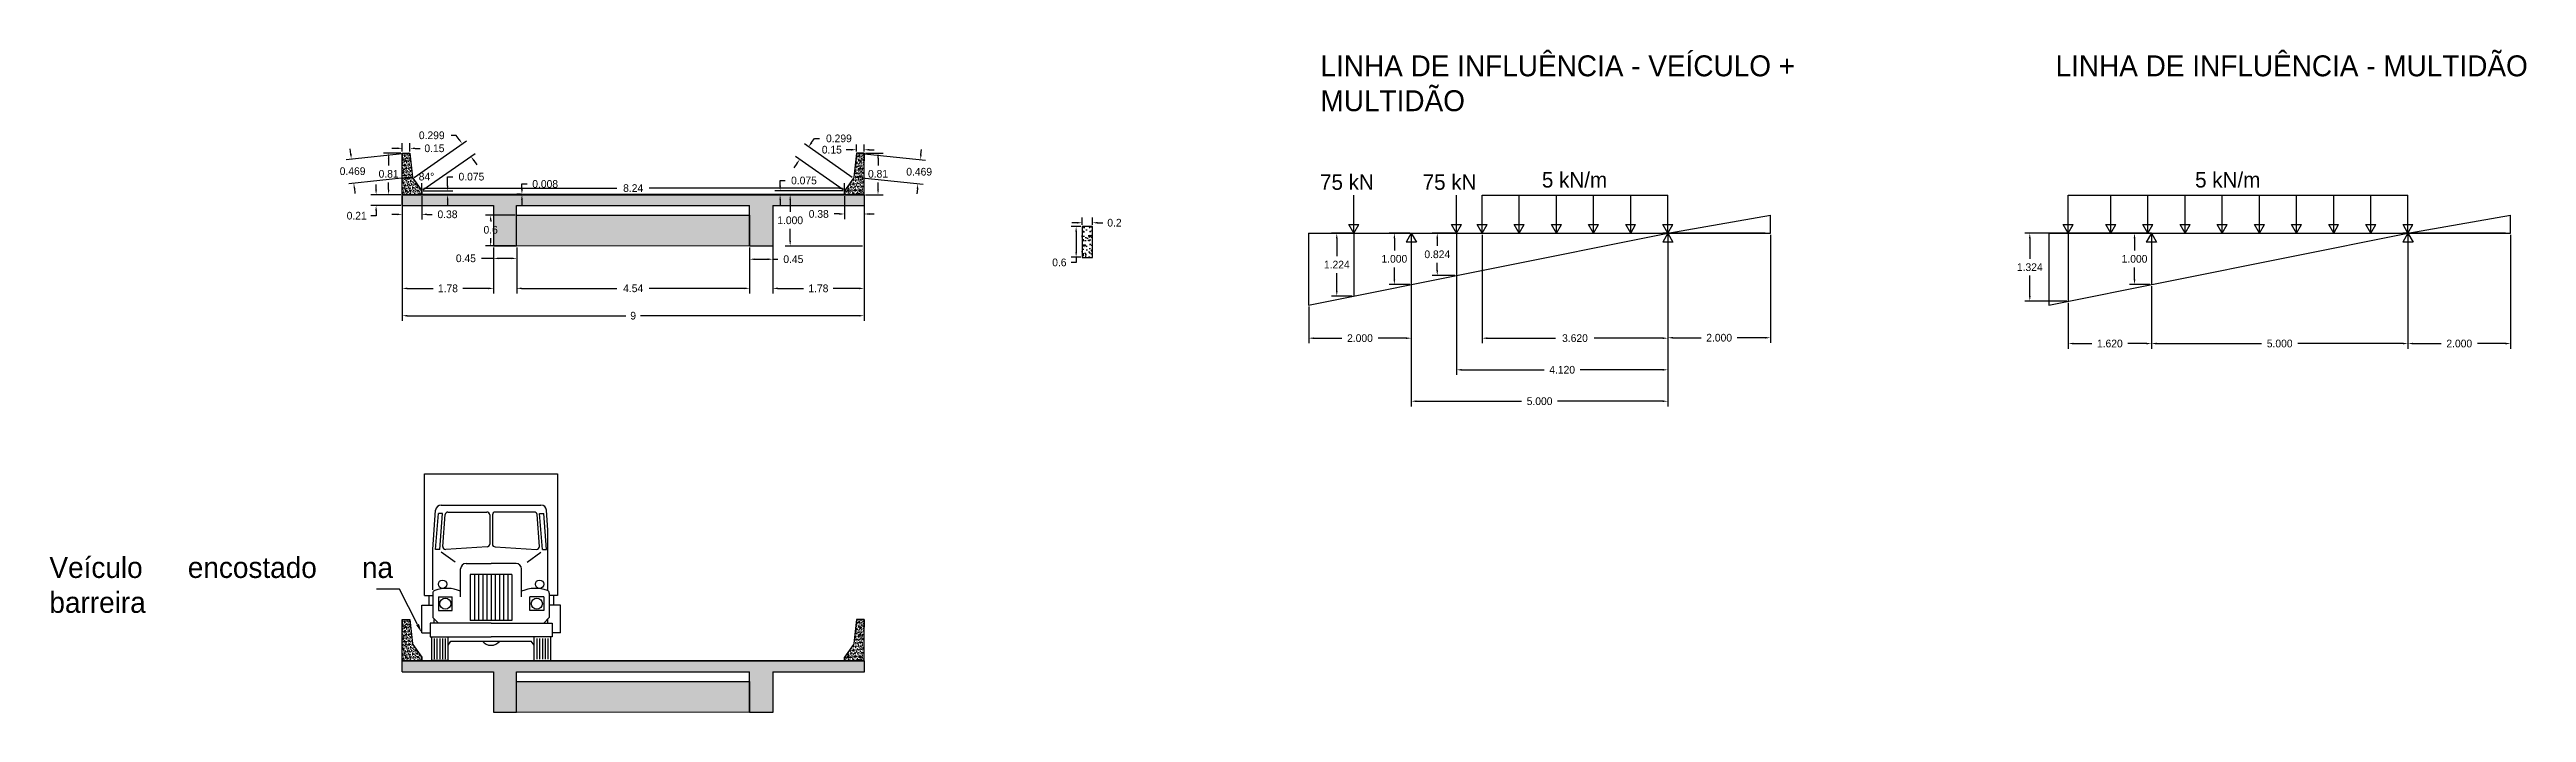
# Model space of a CAD drawing. Header units: metres. Extents: x 248 to 391, y 134 to 156.
# Drawn here: x 248.21 to 296.48, y 133.62 to 146.52 of the extents above; entities that cross this region are included whole.
import ezdxf
from ezdxf import colors
from ezdxf.entities.mleader import LeaderData, LeaderLine
from ezdxf.math import Vec2, Vec3

# ---------------------------------------------------------------- set-up
doc = ezdxf.new("R2010")
doc.units = ezdxf.units.M
doc.header["$LTSCALE"] = 0.001
for name, color, linetype in [('BARREIRA', 5, 'Continuous'), ('carro', 9, 'Continuous'), ('COTAS', 30, 'Continuous'), ('LI', 1, 'Continuous'), ('LONG. E TAB.', 3, 'Continuous'), ('P.F.L.', 1, 'Continuous'), ('PAVIMENTO', 250, 'Continuous'), ('TEXTO', 6, 'Continuous'), ('Transversina', 205, 'Continuous')]:
    doc.layers.add(name, color=color, linetype=linetype)
doc.styles.add('Annotative', font='txt')
doc.dimstyles.new('Annotative', dxfattribs={"dimtxt": 0.15, "dimasz": 0.1, "dimexe": 0.1, "dimexo": 0.03, "dimgap": 0.09, "dimtad": 0, "dimtih": 1, "dimtoh": 1, "dimdec": 3, "dimzin": 0, "dimdsep": 46, "dimtxsty": 'Standard', "dimcen": 0.09, "dimadec": 0, "dimazin": 0, "dimtfac": 1, "dimtdec": 3, "dimtofl": 0, "dimtmove": 0, "dimatfit": 3, "dimfxl": 1, "dimtolj": 1, "dimtzin": 0, "dimarcsym": 1})
pattern_1 = [(50, (0, -9.07944), (0.18218467, -0.015939086), [0.01905, -0.20955]), (355, (0, -9.07944), (-0.03524342, 0.19105685), [0.01524, -0.16764058]), (100.451445, (0.01518, -9.08077), (0.14694125, 0.17511775), [0.01619001, -0.17809024]), (46.1842, (0, -9.02864), (0.27107904, -0.04204233), [0.028575, -0.314325]), (96.63556, (0.0226, -9.03214), (0.23740413, 0.24742612), [0.02428502, -0.2671356]), (351.18415, (0, -9.02864), (0.23740413, 0.24742612), [0.02285997, -0.25145973]), (21, (0.0254, -9.04134), (0.15161439, -0.1022652), [0.01905, -0.20955]), (326, (0.0254, -9.04134), (0.06180203, 0.18418797), [0.01524, -0.16764]), (71.451445, (0.03803, -9.04986), (0.21341642, 0.08192277), [0.01619001, -0.17808994]), (37.5, (0, -9.07944), (0.003088603, 0.084555039), [0, -0.165608, 0, -0.17018, 0, -0.168275]), (7.5, (0, -9.07944), (0.066819663, 0.100180575), [0, -0.097028, 0, -0.161798, 0, -0.064135]), (327.5, (-0.05664, -9.07944), (0.135590595, -0.005728744), [0, -0.0635, 0, -0.19812, 0, -0.26289]), (317.5, (-0.08204, -9.07944), (0.14812918, 0.02542649), [0, -0.08255, 0, -0.131572, 0, -0.18669])]
pattern_2 = [(37.5, (0, -9.07944), (-0.0016000313, 0.0489413237), [0, -0.038608, 0, -0.04318, 0, -0.041275]), (7.5, (0, -9.07944), (0.044952328, 0.07168251), [0, -0.020828, 0, -0.034798, 0, -0.013335]), (327.5, (-0.03124, -9.07944), (0.079099237, 0.0001437185), [0, -0.0127, 0, -0.04572, 0, -0.05969]), (317.5, (-0.03124, -9.07944), (0.076355645, 0.022292932), [0, -0.00635, 0, -0.029972, 0, -0.03429])]

msp = doc.modelspace()

# ---------------------------------------------------------------- texts
at = {"char_height": 0.3, "attachment_point": 1}
for s, insert in [('75 kN', (272.9681, 144.0902)), ('75 kN', (274.9681, 144.0902)), ('5 kN/m', (277.2917, 144.1347)), ('5 kN/m', (290.022, 144.1347))]:
    msp.add_mtext_dynamic_manual_height_columns(s, width=2.65865, gutter_width=2.0373, heights=[0], dxfattribs=dict(at, insert=insert))
at = {"layer": 'P.F.L.', "insert": (248.2044, 136.6406), "char_height": 0.407465, "width": 6.677315, "attachment_point": 1, "style": 'Annotative'}
msp.add_mtext('\\pxqj;Veículo encostado na barreira', dxfattribs=at)
at = {"layer": 'TEXTO', "char_height": 0.407465, "attachment_point": 1}
for s, insert in [('LINHA DE INFLUÊNCIA - VEÍCULO + MULTIDÃO', (272.9763, 146.4084)), ('LINHA DE INFLUÊNCIA - MULTIDÃO', (287.3018, 146.4084))]:
    msp.add_mtext_dynamic_manual_height_columns(s, width=10.561668, gutter_width=2.0373, heights=[0], dxfattribs=dict(at, insert=insert))

# ---------------------------------------------------------------- blocks, each defined once
blk = doc.blocks.new('*D7')
at = {"layer": 'COTAS', "color": 0, "lineweight": -2, "ltscale": 80, "transparency": 16777216}
for p, q in [((255.081, 143.456), (255.081, 141.239)), ((264.081, 143.446), (264.081, 141.239)), ((255.181, 141.339), (259.441, 141.339)), ((263.981, 141.339), (259.721, 141.339))]:
    blk.add_line(p, q, dxfattribs=at)
at = {"layer": 'COTAS', "color": 0, "ltscale": 80, "transparency": 16777216}
for points in [[(255.181, 141.355), (255.181, 141.322), (255.081, 141.339)], [(263.981, 141.355), (263.981, 141.322), (264.081, 141.339)]]:
    blk.add_solid(points, dxfattribs=at)
at = {"layer": 'Defpoints', "color": 0, "ltscale": 80, "transparency": 16777216}
for p in [(255.081, 143.486), (264.081, 143.476), (264.081, 141.339)]:
    blk.add_point(p, dxfattribs=at)
at = {"layer": 'COTAS', "color": 0, "ltscale": 80, "transparency": 16777216, "insert": (259.581, 141.339), "char_height": 0.15, "attachment_point": 5}
blk.add_mtext('\\A1;9', dxfattribs=at)
blk = doc.blocks.new('*D8')
at = {"layer": 'COTAS', "color": 0, "lineweight": -2, "ltscale": 80, "transparency": 16777216}
for p, q in [((257.311, 142.667), (257.311, 141.772)), ((261.851, 142.666), (261.851, 141.772)), ((257.411, 141.872), (259.266, 141.872)), ((261.751, 141.872), (259.896, 141.872))]:
    blk.add_line(p, q, dxfattribs=at)
at = {"layer": 'COTAS', "color": 0, "ltscale": 80, "transparency": 16777216}
for points in [[(257.411, 141.889), (257.411, 141.855), (257.311, 141.872)], [(261.751, 141.889), (261.751, 141.855), (261.851, 141.872)]]:
    blk.add_solid(points, dxfattribs=at)
at = {"layer": 'Defpoints', "color": 0, "ltscale": 80, "transparency": 16777216}
for p in [(257.311, 142.697), (261.851, 142.696), (261.851, 141.872)]:
    blk.add_point(p, dxfattribs=at)
at = {"layer": 'COTAS', "color": 0, "ltscale": 80, "transparency": 16777216, "insert": (259.581, 141.872), "char_height": 0.15, "attachment_point": 5}
blk.add_mtext('\\A1;4.54', dxfattribs=at)
blk = doc.blocks.new('*D9')
at = {"layer": 'COTAS', "color": 0, "lineweight": -2, "ltscale": 80, "transparency": 16777216}
for p, q in [((255.081, 143.666), (255.081, 143.213)), ((255.461, 143.666), (255.461, 143.213)), ((254.981, 143.313), (254.881, 143.313)), ((255.561, 143.313), (255.661, 143.313))]:
    blk.add_line(p, q, dxfattribs=at)
at = {"layer": 'COTAS', "color": 0, "ltscale": 80, "transparency": 16777216}
for points in [[(254.981, 143.329), (254.981, 143.296), (255.081, 143.313)], [(255.561, 143.329), (255.561, 143.296), (255.461, 143.313)]]:
    blk.add_solid(points, dxfattribs=at)
at = {"layer": 'Defpoints', "color": 0, "ltscale": 80, "transparency": 16777216}
for p in [(255.081, 143.696), (255.461, 143.696), (255.461, 143.313)]:
    blk.add_point(p, dxfattribs=at)
at = {"layer": 'COTAS', "color": 0, "ltscale": 80, "transparency": 16777216, "insert": (255.963, 143.313), "char_height": 0.15, "attachment_point": 5}
blk.add_mtext('\\A1;0.38', dxfattribs=at)
blk = doc.blocks.new('*D10')
at = {"layer": 'COTAS', "color": 0, "lineweight": -2, "ltscale": 80, "transparency": 16777216}
for p, q in [((255.461, 143.734), (255.461, 143.923)), ((263.701, 143.734), (263.701, 143.923)), ((255.561, 143.823), (259.266, 143.823)), ((263.601, 143.823), (259.896, 143.823))]:
    blk.add_line(p, q, dxfattribs=at)
at = {"layer": 'COTAS', "color": 0, "ltscale": 80, "transparency": 16777216}
for points in [[(255.561, 143.84), (255.561, 143.806), (255.461, 143.823)], [(263.601, 143.84), (263.601, 143.806), (263.701, 143.823)]]:
    blk.add_solid(points, dxfattribs=at)
at = {"layer": 'Defpoints', "color": 0, "ltscale": 80, "transparency": 16777216}
for p in [(255.461, 143.704), (263.701, 143.823), (263.701, 143.704)]:
    blk.add_point(p, dxfattribs=at)
at = {"layer": 'COTAS', "color": 0, "ltscale": 80, "transparency": 16777216, "insert": (259.581, 143.823), "char_height": 0.15, "attachment_point": 5}
blk.add_mtext('\\A1;8.24', dxfattribs=at)
blk = doc.blocks.new('*D11')
at = {"layer": 'COTAS', "color": 0, "lineweight": -2, "ltscale": 80, "transparency": 16777216}
for p, q in [((255.964, 143.871), (255.964, 144.046)), ((255.964, 144.046), (256.064, 144.046)), ((255.491, 143.771), (256.064, 143.771)), ((255.491, 143.696), (256.064, 143.696)), ((255.964, 143.596), (255.964, 143.496))]:
    blk.add_line(p, q, dxfattribs=at)
at = {"layer": 'COTAS', "color": 0, "ltscale": 80, "transparency": 16777216}
for points in [[(255.948, 143.871), (255.981, 143.871), (255.964, 143.771)], [(255.948, 143.596), (255.981, 143.596), (255.964, 143.696)]]:
    blk.add_solid(points, dxfattribs=at)
at = {"layer": 'Defpoints', "color": 0, "ltscale": 80, "transparency": 16777216}
for p in [(255.461, 143.771), (255.461, 143.696), (255.964, 143.771)]:
    blk.add_point(p, dxfattribs=at)
at = {"layer": 'COTAS', "color": 0, "ltscale": 80, "transparency": 16777216, "insert": (256.429, 144.046), "char_height": 0.15, "attachment_point": 5}
blk.add_mtext('\\A1;0.075', dxfattribs=at)
blk = doc.blocks.new('*D12')
at = {"layer": 'COTAS', "color": 0, "lineweight": -2, "ltscale": 80, "transparency": 16777216}
for p, q in [((255.051, 144.506), (254.715, 144.506)), ((254.815, 144.406), (254.815, 144.266)), ((254.815, 143.796), (254.815, 143.936)), ((255.051, 143.696), (254.715, 143.696))]:
    blk.add_line(p, q, dxfattribs=at)
at = {"layer": 'COTAS', "color": 0, "ltscale": 80, "transparency": 16777216}
for points in [[(254.799, 144.406), (254.832, 144.406), (254.815, 144.506)], [(254.799, 143.796), (254.832, 143.796), (254.815, 143.696)]]:
    blk.add_solid(points, dxfattribs=at)
at = {"layer": 'Defpoints', "color": 0, "ltscale": 80, "transparency": 16777216}
for p in [(255.081, 144.506), (254.815, 143.696), (255.081, 143.696)]:
    blk.add_point(p, dxfattribs=at)
at = {"layer": 'COTAS', "color": 0, "ltscale": 80, "transparency": 16777216, "insert": (254.815, 144.101), "char_height": 0.15, "attachment_point": 5}
blk.add_mtext('\\A1;0.81', dxfattribs=at)
blk = doc.blocks.new('*D13')
at = {"layer": 'COTAS', "color": 0, "lineweight": -2, "ltscale": 80, "transparency": 16777216}
for p, q in [((254.981, 144.598), (254.881, 144.598)), ((255.081, 144.536), (255.081, 144.698)), ((255.231, 144.536), (255.231, 144.698)), ((255.331, 144.598), (255.431, 144.598))]:
    blk.add_line(p, q, dxfattribs=at)
at = {"layer": 'COTAS', "color": 0, "ltscale": 80, "transparency": 16777216}
for points in [[(254.981, 144.615), (254.981, 144.582), (255.081, 144.598)], [(255.331, 144.615), (255.331, 144.582), (255.231, 144.598)]]:
    blk.add_solid(points, dxfattribs=at)
at = {"layer": 'Defpoints', "color": 0, "ltscale": 80, "transparency": 16777216}
for p in [(255.081, 144.506), (255.231, 144.598), (255.231, 144.506)]:
    blk.add_point(p, dxfattribs=at)
at = {"layer": 'COTAS', "color": 0, "ltscale": 80, "transparency": 16777216, "insert": (255.708, 144.598), "char_height": 0.15, "attachment_point": 5}
blk.add_mtext('\\A1;0.15', dxfattribs=at)
blk = doc.blocks.new('*D14')
at = {"layer": 'COTAS', "color": 0, "lineweight": -2, "ltscale": 80, "transparency": 16777216}
for p, q in [((264.111, 144.506), (264.453, 144.506)), ((264.353, 144.406), (264.353, 144.266)), ((264.353, 143.796), (264.353, 143.936)), ((264.111, 143.696), (264.453, 143.696))]:
    blk.add_line(p, q, dxfattribs=at)
at = {"layer": 'COTAS', "color": 0, "ltscale": 80, "transparency": 16777216}
for points in [[(264.337, 144.406), (264.37, 144.406), (264.353, 144.506)], [(264.337, 143.796), (264.37, 143.796), (264.353, 143.696)]]:
    blk.add_solid(points, dxfattribs=at)
at = {"layer": 'Defpoints', "color": 0, "ltscale": 80, "transparency": 16777216}
for p in [(264.081, 144.506), (264.081, 143.696), (264.353, 143.696)]:
    blk.add_point(p, dxfattribs=at)
at = {"layer": 'COTAS', "color": 0, "ltscale": 80, "transparency": 16777216, "insert": (264.353, 144.101), "char_height": 0.15, "attachment_point": 5}
blk.add_mtext('\\A1;0.81', dxfattribs=at)
blk = doc.blocks.new('*D15')
at = {"layer": 'COTAS', "color": 0, "lineweight": -2, "ltscale": 80, "transparency": 16777216}
for p, q in [((263.831, 144.571), (263.731, 144.571)), ((263.931, 144.536), (263.931, 144.671)), ((264.081, 144.536), (264.081, 144.671)), ((264.181, 144.571), (264.281, 144.571))]:
    blk.add_line(p, q, dxfattribs=at)
at = {"layer": 'COTAS', "color": 0, "ltscale": 80, "transparency": 16777216}
for points in [[(263.831, 144.587), (263.831, 144.554), (263.931, 144.571)], [(264.181, 144.587), (264.181, 144.554), (264.081, 144.571)]]:
    blk.add_solid(points, dxfattribs=at)
at = {"layer": 'Defpoints', "color": 0, "ltscale": 80, "transparency": 16777216}
for p in [(263.931, 144.571), (263.931, 144.506), (264.081, 144.506)]:
    blk.add_point(p, dxfattribs=at)
at = {"layer": 'COTAS', "color": 0, "ltscale": 80, "transparency": 16777216, "insert": (263.453, 144.571), "char_height": 0.15, "attachment_point": 5}
blk.add_mtext('\\A1;0.15', dxfattribs=at)
blk = doc.blocks.new('*D16')
at = {"layer": 'COTAS', "color": 0, "lineweight": -2, "ltscale": 80, "transparency": 16777216}
for p, q in [((263.701, 143.666), (263.701, 143.22)), ((264.081, 143.666), (264.081, 143.22)), ((263.601, 143.32), (263.501, 143.32)), ((264.181, 143.32), (264.281, 143.32))]:
    blk.add_line(p, q, dxfattribs=at)
at = {"layer": 'COTAS', "color": 0, "ltscale": 80, "transparency": 16777216}
for points in [[(263.601, 143.337), (263.601, 143.303), (263.701, 143.32)], [(264.181, 143.337), (264.181, 143.303), (264.081, 143.32)]]:
    blk.add_solid(points, dxfattribs=at)
at = {"layer": 'Defpoints', "color": 0, "ltscale": 80, "transparency": 16777216}
for p in [(263.701, 143.696), (264.081, 143.696), (263.701, 143.32)]:
    blk.add_point(p, dxfattribs=at)
at = {"layer": 'COTAS', "color": 0, "ltscale": 80, "transparency": 16777216, "insert": (263.198, 143.32), "char_height": 0.15, "attachment_point": 5}
blk.add_mtext('\\A1;0.38', dxfattribs=at)
blk = doc.blocks.new('*D17')
at = {"layer": 'COTAS', "color": 0, "lineweight": -2, "ltscale": 80, "transparency": 16777216}
for p, q in [((261.851, 142.666), (261.851, 142.339)), ((261.951, 142.439), (262.201, 142.439)), ((262.301, 142.666), (262.301, 142.339)), ((262.301, 142.439), (262.401, 142.439))]:
    blk.add_line(p, q, dxfattribs=at)
at = {"layer": 'COTAS', "color": 0, "ltscale": 80, "transparency": 16777216}
for points in [[(261.951, 142.455), (261.951, 142.422), (261.851, 142.439)], [(262.201, 142.455), (262.201, 142.422), (262.301, 142.439)]]:
    blk.add_solid(points, dxfattribs=at)
at = {"layer": 'Defpoints', "color": 0, "ltscale": 80, "transparency": 16777216}
for p in [(261.851, 142.696), (262.301, 142.696), (262.301, 142.439)]:
    blk.add_point(p, dxfattribs=at)
at = {"layer": 'COTAS', "color": 0, "ltscale": 80, "transparency": 16777216, "insert": (262.703, 142.439), "char_height": 0.15, "attachment_point": 5}
blk.add_mtext('\\A1;0.45', dxfattribs=at)
blk = doc.blocks.new('*D18')
at = {"layer": 'COTAS', "color": 0, "lineweight": -2, "ltscale": 80, "transparency": 16777216}
for p, q in [((256.861, 142.456), (256.623, 142.456)), ((256.861, 142.667), (256.861, 142.356)), ((257.211, 142.456), (256.961, 142.456)), ((257.311, 142.662), (257.311, 142.356))]:
    blk.add_line(p, q, dxfattribs=at)
at = {"layer": 'COTAS', "color": 0, "ltscale": 80, "transparency": 16777216}
for points in [[(256.961, 142.472), (256.961, 142.439), (256.861, 142.456)], [(257.211, 142.472), (257.211, 142.439), (257.311, 142.456)]]:
    blk.add_solid(points, dxfattribs=at)
at = {"layer": 'Defpoints', "color": 0, "ltscale": 80, "transparency": 16777216}
for p in [(256.861, 142.697), (256.861, 142.456), (257.311, 142.692)]:
    blk.add_point(p, dxfattribs=at)
at = {"layer": 'COTAS', "color": 0, "ltscale": 80, "transparency": 16777216, "insert": (256.321, 142.456), "char_height": 0.15, "attachment_point": 5}
blk.add_mtext('\\A1;0.45', dxfattribs=at)
blk = doc.blocks.new('*D19')
at = {"layer": 'COTAS', "color": 0, "lineweight": -2, "ltscale": 80, "transparency": 16777216}
for p, q in [((262.301, 143.446), (262.301, 141.771)), ((264.081, 143.446), (264.081, 141.771)), ((262.401, 141.871), (262.901, 141.871)), ((263.981, 141.871), (263.481, 141.871))]:
    blk.add_line(p, q, dxfattribs=at)
at = {"layer": 'COTAS', "color": 0, "ltscale": 80, "transparency": 16777216}
for points in [[(262.401, 141.888), (262.401, 141.854), (262.301, 141.871)], [(263.981, 141.888), (263.981, 141.854), (264.081, 141.871)]]:
    blk.add_solid(points, dxfattribs=at)
at = {"layer": 'Defpoints', "color": 0, "ltscale": 80, "transparency": 16777216}
for p in [(262.301, 143.476), (264.081, 143.476), (264.081, 141.871)]:
    blk.add_point(p, dxfattribs=at)
at = {"layer": 'COTAS', "color": 0, "ltscale": 80, "transparency": 16777216, "insert": (263.191, 141.871), "char_height": 0.15, "attachment_point": 5}
blk.add_mtext('\\A1;1.78', dxfattribs=at)
blk = doc.blocks.new('*D20')
at = {"layer": 'COTAS', "color": 0, "lineweight": -2, "ltscale": 80, "transparency": 16777216}
for p, q in [((255.081, 142.446), (255.081, 141.771)), ((256.861, 142.667), (256.861, 141.771)), ((255.181, 141.871), (255.681, 141.871)), ((256.761, 141.871), (256.261, 141.871))]:
    blk.add_line(p, q, dxfattribs=at)
at = {"layer": 'COTAS', "color": 0, "ltscale": 80, "transparency": 16777216}
for points in [[(255.181, 141.888), (255.181, 141.854), (255.081, 141.871)], [(256.761, 141.888), (256.761, 141.854), (256.861, 141.871)]]:
    blk.add_solid(points, dxfattribs=at)
at = {"layer": 'Defpoints', "color": 0, "ltscale": 80, "transparency": 16777216}
for p in [(255.081, 142.476), (256.861, 142.697), (255.081, 141.871)]:
    blk.add_point(p, dxfattribs=at)
at = {"layer": 'COTAS', "color": 0, "ltscale": 80, "transparency": 16777216, "insert": (255.971, 141.871), "char_height": 0.15, "attachment_point": 5}
blk.add_mtext('\\A1;1.78', dxfattribs=at)
blk = doc.blocks.new('*D21')
at = {"layer": 'COTAS', "color": 0, "lineweight": -2, "ltscale": 80, "transparency": 16777216}
for p, q in [((262.445, 143.871), (262.445, 143.971)), ((262.445, 143.971), (262.545, 143.971)), ((263.671, 143.771), (262.345, 143.771)), ((263.671, 143.696), (262.345, 143.696)), ((262.445, 143.596), (262.445, 143.496))]:
    blk.add_line(p, q, dxfattribs=at)
at = {"layer": 'COTAS', "color": 0, "ltscale": 80, "transparency": 16777216}
for points in [[(262.429, 143.871), (262.462, 143.871), (262.445, 143.771)], [(262.429, 143.596), (262.462, 143.596), (262.445, 143.696)]]:
    blk.add_solid(points, dxfattribs=at)
at = {"layer": 'Defpoints', "color": 0, "ltscale": 80, "transparency": 16777216}
for p in [(262.445, 143.771), (263.701, 143.771), (263.701, 143.696)]:
    blk.add_point(p, dxfattribs=at)
at = {"layer": 'COTAS', "color": 0, "ltscale": 80, "transparency": 16777216, "insert": (262.91, 143.971), "char_height": 0.15, "attachment_point": 5}
blk.add_mtext('\\A1;0.075', dxfattribs=at)
blk = doc.blocks.new('*D22')
at = {"layer": 'COTAS', "color": 0, "lineweight": -2, "ltscale": 80, "transparency": 16777216}
for p, q in [((256.133, 144.851), (256.033, 144.851)), ((256.19, 144.769), (256.133, 144.851)), ((255.314, 144.033), (256.33, 144.745)), ((255.485, 143.788), (256.501, 144.5)), ((256.477, 144.36), (256.534, 144.279))]:
    blk.add_line(p, q, dxfattribs=at)
at = {"layer": 'COTAS', "color": 0, "ltscale": 80, "transparency": 16777216}
for points in [[(256.204, 144.779), (256.177, 144.76), (256.248, 144.687)], [(256.49, 144.37), (256.463, 144.351), (256.419, 144.442)]]:
    blk.add_solid(points, dxfattribs=at)
at = {"layer": 'Defpoints', "color": 0, "ltscale": 80, "transparency": 16777216}
for p in [(256.248, 144.687), (255.289, 144.016), (255.461, 143.771)]:
    blk.add_point(p, dxfattribs=at)
at = {"layer": 'COTAS', "color": 0, "ltscale": 80, "transparency": 16777216, "insert": (255.656, 144.851), "char_height": 0.15, "attachment_point": 5}
blk.add_mtext('\\A1;0.299', dxfattribs=at)
blk = doc.blocks.new('*D23')
at = {"layer": 'COTAS', "color": 0, "lineweight": -2, "ltscale": 80, "transparency": 16777216}
for p, q in [((263.676, 143.788), (262.746, 144.44)), ((263.848, 144.033), (262.917, 144.685)), ((263.057, 144.709), (263.114, 144.791)), ((263.114, 144.791), (263.214, 144.791)), ((262.77, 144.3), (262.713, 144.218))]:
    blk.add_line(p, q, dxfattribs=at)
at = {"layer": 'COTAS', "color": 0, "ltscale": 80, "transparency": 16777216}
for points in [[(262.757, 144.31), (262.784, 144.291), (262.828, 144.382)], [(263.043, 144.719), (263.07, 144.699), (262.999, 144.627)]]:
    blk.add_solid(points, dxfattribs=at)
at = {"layer": 'Defpoints', "color": 0, "ltscale": 80, "transparency": 16777216}
for p in [(262.999, 144.627), (263.872, 144.016), (263.701, 143.771)]:
    blk.add_point(p, dxfattribs=at)
at = {"layer": 'COTAS', "color": 0, "ltscale": 80, "transparency": 16777216, "insert": (263.591, 144.791), "char_height": 0.15, "attachment_point": 5}
blk.add_mtext('\\A1;0.299', dxfattribs=at)
blk = doc.blocks.new('*D24')
at = {"layer": 'COTAS', "color": 0, "lineweight": -2, "ltscale": 80, "transparency": 16777216}
for p, q in [((255.201, 144.503), (253.989, 144.377)), ((254.078, 144.486), (254.068, 144.586)), ((255.249, 144.036), (254.038, 143.91)), ((254.147, 143.821), (254.158, 143.721))]:
    blk.add_line(p, q, dxfattribs=at)
at = {"layer": 'COTAS', "color": 0, "ltscale": 80, "transparency": 16777216}
for points in [[(254.095, 144.488), (254.062, 144.485), (254.088, 144.387)], [(254.164, 143.822), (254.131, 143.819), (254.137, 143.92)]]:
    blk.add_solid(points, dxfattribs=at)
at = {"layer": 'Defpoints', "color": 0, "ltscale": 80, "transparency": 16777216}
for p in [(255.231, 144.506), (254.137, 143.92), (255.279, 144.039)]:
    blk.add_point(p, dxfattribs=at)
at = {"layer": 'COTAS', "color": 0, "ltscale": 80, "transparency": 16777216, "insert": (254.113, 144.153), "char_height": 0.15, "attachment_point": 5}
blk.add_mtext('\\A1;0.469', dxfattribs=at)
blk = doc.blocks.new('*D25')
at = {"layer": 'COTAS', "color": 0, "lineweight": -2, "ltscale": 80, "transparency": 16777216}
for p, q in [((263.96, 144.503), (265.279, 144.365)), ((265.19, 144.475), (265.2, 144.575)), ((263.912, 144.036), (265.23, 143.899)), ((265.12, 143.81), (265.11, 143.71))]:
    blk.add_line(p, q, dxfattribs=at)
at = {"layer": 'COTAS', "color": 0, "ltscale": 80, "transparency": 16777216}
for points in [[(265.173, 144.477), (265.206, 144.473), (265.179, 144.376)], [(265.104, 143.811), (265.137, 143.808), (265.131, 143.909)]]:
    blk.add_solid(points, dxfattribs=at)
at = {"layer": 'Defpoints', "color": 0, "ltscale": 80, "transparency": 16777216}
for p in [(263.931, 144.506), (263.882, 144.039), (265.131, 143.909)]:
    blk.add_point(p, dxfattribs=at)
at = {"layer": 'COTAS', "color": 0, "ltscale": 80, "transparency": 16777216, "insert": (265.155, 144.142), "char_height": 0.15, "attachment_point": 5}
blk.add_mtext('\\A1;0.469', dxfattribs=at)
blk = doc.blocks.new('*D26')
at = {"layer": 'COTAS', "color": 0, "lineweight": -2, "ltscale": 80, "transparency": 16777216}
for p, q in [((257.413, 143.804), (257.413, 143.904)), ((257.413, 143.904), (257.513, 143.904)), ((257.383, 143.704), (257.313, 143.704)), ((257.383, 143.696), (257.313, 143.696)), ((257.413, 143.596), (257.413, 143.496))]:
    blk.add_line(p, q, dxfattribs=at)
at = {"layer": 'COTAS', "color": 0, "ltscale": 80, "transparency": 16777216}
for points in [[(257.396, 143.804), (257.43, 143.804), (257.413, 143.704)], [(257.396, 143.596), (257.43, 143.596), (257.413, 143.696)]]:
    blk.add_solid(points, dxfattribs=at)
at = {"layer": 'Defpoints', "color": 0, "ltscale": 80, "transparency": 16777216}
for p in [(257.413, 143.704), (257.413, 143.704), (257.413, 143.696)]:
    blk.add_point(p, dxfattribs=at)
at = {"layer": 'COTAS', "color": 0, "ltscale": 80, "transparency": 16777216, "insert": (257.866, 143.904), "char_height": 0.15, "attachment_point": 5}
blk.add_mtext('\\A1;0.008', dxfattribs=at)
blk = doc.blocks.new('*D27')
at = {"layer": 'COTAS', "color": 0, "lineweight": -2, "ltscale": 80, "transparency": 16777216}
for p, q in [((257.281, 143.297), (256.704, 143.297)), ((256.804, 143.197), (256.804, 143.176)), ((257.281, 142.697), (256.704, 142.697)), ((256.804, 142.797), (256.804, 142.846))]:
    blk.add_line(p, q, dxfattribs=at)
at = {"layer": 'COTAS', "color": 0, "ltscale": 80, "transparency": 16777216}
for points in [[(256.787, 143.197), (256.82, 143.197), (256.804, 143.297)], [(256.787, 142.797), (256.82, 142.797), (256.804, 142.697)]]:
    blk.add_solid(points, dxfattribs=at)
at = {"layer": 'Defpoints', "color": 0, "ltscale": 80, "transparency": 16777216}
for p in [(257.311, 143.297), (256.804, 142.697), (257.311, 142.697)]:
    blk.add_point(p, dxfattribs=at)
at = {"layer": 'COTAS', "color": 0, "ltscale": 80, "transparency": 16777216, "insert": (256.804, 143.011), "char_height": 0.15, "attachment_point": 5}
blk.add_mtext('\\A1;0.6', dxfattribs=at)
blk = doc.blocks.new('*D28')
at = {"layer": 'COTAS', "color": 0, "lineweight": -2, "ltscale": 80, "transparency": 16777216}
for p, q in [((255.239, 144.016), (255.15, 144.016)), ((255.283, 144.047), (255.288, 144.047))]:
    blk.add_line(p, q, dxfattribs=at)
for start, end in [(105.078, 170.8688), (86.8157, 95.9469)]:
    blk.add_arc((255.282, 144.016), 0.0314, start, end, dxfattribs=at)
at = {"layer": 'COTAS', "color": 0, "ltscale": 80, "transparency": 16777216}
for points in [[(255.251, 144.021), (255.25, 144.021), (255.25, 144.016)], [(255.273, 144.047), (255.274, 144.045), (255.278, 144.047)]]:
    blk.add_solid(points, dxfattribs=at)
at = {"layer": 'Defpoints', "color": 0, "ltscale": 80, "transparency": 16777216}
for p in [(255.231, 144.506), (255.254, 144.031), (255.269, 144.016), (255.279, 144.039), (255.289, 144.016)]:
    blk.add_point(p, dxfattribs=at)
at = {"layer": 'COTAS', "color": 0, "ltscale": 80, "transparency": 16777216, "insert": (255.553, 144.047), "char_height": 0.15, "attachment_point": 5}
blk.add_mtext('\\A1;84°', dxfattribs=at)
blk = doc.blocks.new('*D29')
at = {"layer": 'COTAS', "color": 0, "lineweight": -2, "ltscale": 80, "transparency": 16777216}
for p, q in [((268.233, 143.149), (268.133, 143.149)), ((268.333, 143.106), (268.333, 143.249)), ((268.533, 143.106), (268.533, 143.249)), ((268.633, 143.149), (268.733, 143.149))]:
    blk.add_line(p, q, dxfattribs=at)
at = {"layer": 'COTAS', "color": 0, "ltscale": 80, "transparency": 16777216}
for points in [[(268.233, 143.166), (268.233, 143.133), (268.333, 143.149)], [(268.633, 143.166), (268.633, 143.133), (268.533, 143.149)]]:
    blk.add_solid(points, dxfattribs=at)
at = {"layer": 'Defpoints', "color": 0, "ltscale": 80, "transparency": 16777216}
for p in [(268.333, 143.076), (268.533, 143.149), (268.533, 143.076)]:
    blk.add_point(p, dxfattribs=at)
at = {"layer": 'COTAS', "color": 0, "ltscale": 80, "transparency": 16777216, "insert": (268.961, 143.149), "char_height": 0.15, "attachment_point": 5}
blk.add_mtext('\\A1;0.2', dxfattribs=at)
blk = doc.blocks.new('*D30')
at = {"layer": 'COTAS', "color": 0, "lineweight": -2, "ltscale": 80, "transparency": 16777216}
for p, q in [((268.303, 143.076), (268.114, 143.076)), ((268.214, 142.976), (268.214, 142.576)), ((268.303, 142.476), (268.114, 142.476)), ((268.214, 142.476), (268.214, 142.376)), ((268.214, 142.376), (268.114, 142.376))]:
    blk.add_line(p, q, dxfattribs=at)
at = {"layer": 'COTAS', "color": 0, "ltscale": 80, "transparency": 16777216}
for points in [[(268.198, 142.976), (268.231, 142.976), (268.214, 143.076)], [(268.198, 142.576), (268.231, 142.576), (268.214, 142.476)]]:
    blk.add_solid(points, dxfattribs=at)
at = {"layer": 'Defpoints', "color": 0, "ltscale": 80, "transparency": 16777216}
for p in [(268.333, 143.076), (268.214, 142.476), (268.333, 142.476)]:
    blk.add_point(p, dxfattribs=at)
at = {"layer": 'COTAS', "color": 0, "ltscale": 80, "transparency": 16777216, "insert": (267.887, 142.376), "char_height": 0.15, "attachment_point": 5}
blk.add_mtext('\\A1;0.6', dxfattribs=at)
blk = doc.blocks.new('*D33')
at = {"layer": 'COTAS', "color": 0, "lineweight": -2, "ltscale": 80, "transparency": 16777216}
for p, q in [((254.571, 143.796), (254.571, 143.896)), ((255.051, 143.696), (254.471, 143.696)), ((255.051, 143.486), (254.471, 143.486)), ((254.571, 143.386), (254.571, 143.286)), ((254.571, 143.286), (254.471, 143.286))]:
    blk.add_line(p, q, dxfattribs=at)
at = {"layer": 'COTAS', "color": 0, "ltscale": 80, "transparency": 16777216}
for points in [[(254.554, 143.796), (254.588, 143.796), (254.571, 143.696)], [(254.554, 143.386), (254.588, 143.386), (254.571, 143.486)]]:
    blk.add_solid(points, dxfattribs=at)
at = {"layer": 'Defpoints', "color": 0, "ltscale": 80, "transparency": 16777216}
for p in [(254.571, 143.486), (255.081, 143.696), (255.081, 143.486)]:
    blk.add_point(p, dxfattribs=at)
at = {"layer": 'COTAS', "color": 0, "ltscale": 80, "transparency": 16777216, "insert": (254.193, 143.286), "char_height": 0.15, "attachment_point": 5}
blk.add_mtext('\\A1;0.21', dxfattribs=at)
blk = doc.blocks.new('*D34')
at = {"layer": 'COTAS', "color": 0, "lineweight": -2, "ltscale": 80, "transparency": 16777216}
for p, q in [((264.051, 143.696), (262.541, 143.696)), ((262.641, 143.596), (262.641, 143.361)), ((262.641, 142.796), (262.641, 143.031)), ((264.051, 142.696), (262.541, 142.696))]:
    blk.add_line(p, q, dxfattribs=at)
at = {"layer": 'COTAS', "color": 0, "ltscale": 80, "transparency": 16777216}
for points in [[(262.625, 143.596), (262.658, 143.596), (262.641, 143.696)], [(262.625, 142.796), (262.658, 142.796), (262.641, 142.696)]]:
    blk.add_solid(points, dxfattribs=at)
at = {"layer": 'Defpoints', "color": 0, "ltscale": 80, "transparency": 16777216}
for p in [(264.081, 143.696), (262.641, 142.696), (264.081, 142.696)]:
    blk.add_point(p, dxfattribs=at)
at = {"layer": 'COTAS', "color": 0, "ltscale": 80, "transparency": 16777216, "insert": (262.641, 143.196), "char_height": 0.15, "attachment_point": 5}
blk.add_mtext('\\A1;1.000', dxfattribs=at)
blk = doc.blocks.new('*D74')
at = {"layer": 'COTAS', "color": 0, "lineweight": -2, "ltscale": 80, "transparency": 16777216}
for p, q in [((274.716, 142.946), (274.316, 142.946)), ((274.416, 142.846), (274.416, 142.611)), ((274.716, 141.946), (274.316, 141.946)), ((274.416, 142.046), (274.416, 142.281))]:
    blk.add_line(p, q, dxfattribs=at)
at = {"layer": 'COTAS', "color": 0, "ltscale": 80, "transparency": 16777216}
for points in [[(274.4, 142.846), (274.433, 142.846), (274.416, 142.946)], [(274.4, 142.046), (274.433, 142.046), (274.416, 141.946)]]:
    blk.add_solid(points, dxfattribs=at)
at = {"layer": 'Defpoints', "color": 0, "ltscale": 80, "transparency": 16777216}
for p in [(274.746, 142.946), (274.416, 141.946), (274.746, 141.946)]:
    blk.add_point(p, dxfattribs=at)
at = {"layer": 'COTAS', "color": 0, "ltscale": 80, "transparency": 16777216, "insert": (274.416, 142.446), "char_height": 0.15, "attachment_point": 5}
blk.add_mtext('\\A1;1.000', dxfattribs=at)
blk = doc.blocks.new('*D75')
at = {"layer": 'COTAS', "color": 0, "lineweight": -2, "ltscale": 80, "transparency": 16777216}
for p, q in [((273.596, 142.946), (273.194, 142.946)), ((273.294, 142.846), (273.294, 142.499)), ((273.294, 141.822), (273.294, 142.169)), ((273.596, 141.722), (273.194, 141.722))]:
    blk.add_line(p, q, dxfattribs=at)
at = {"layer": 'COTAS', "color": 0, "ltscale": 80, "transparency": 16777216}
for points in [[(273.277, 142.846), (273.31, 142.846), (273.294, 142.946)], [(273.277, 141.822), (273.31, 141.822), (273.294, 141.722)]]:
    blk.add_solid(points, dxfattribs=at)
at = {"layer": 'Defpoints', "color": 0, "ltscale": 80, "transparency": 16777216}
for p in [(273.626, 142.946), (273.294, 141.722), (273.626, 141.722)]:
    blk.add_point(p, dxfattribs=at)
at = {"layer": 'COTAS', "color": 0, "ltscale": 80, "transparency": 16777216, "insert": (273.294, 142.334), "char_height": 0.15, "attachment_point": 5}
blk.add_mtext('\\A1;1.224', dxfattribs=at)
blk = doc.blocks.new('*D76')
at = {"layer": 'COTAS', "color": 0, "lineweight": -2, "ltscale": 80, "transparency": 16777216}
for p, q in [((275.596, 142.946), (275.152, 142.946)), ((275.252, 142.846), (275.252, 142.699)), ((275.596, 142.122), (275.152, 142.122)), ((275.252, 142.222), (275.252, 142.369))]:
    blk.add_line(p, q, dxfattribs=at)
at = {"layer": 'COTAS', "color": 0, "ltscale": 80, "transparency": 16777216}
for points in [[(275.235, 142.846), (275.269, 142.846), (275.252, 142.946)], [(275.235, 142.222), (275.269, 142.222), (275.252, 142.122)]]:
    blk.add_solid(points, dxfattribs=at)
at = {"layer": 'Defpoints', "color": 0, "ltscale": 80, "transparency": 16777216}
for p in [(275.626, 142.946), (275.252, 142.122), (275.626, 142.122)]:
    blk.add_point(p, dxfattribs=at)
at = {"layer": 'COTAS', "color": 0, "ltscale": 80, "transparency": 16777216, "insert": (275.252, 142.534), "char_height": 0.15, "attachment_point": 5}
blk.add_mtext('\\A1;0.824', dxfattribs=at)
blk = doc.blocks.new('*D77')
at = {"layer": 'COTAS', "color": 0, "lineweight": -2, "ltscale": 80, "transparency": 16777216}
for p, q in [((272.746, 141.516), (272.746, 140.802)), ((274.746, 141.516), (274.746, 140.802)), ((272.846, 140.902), (273.393, 140.902)), ((274.646, 140.902), (274.098, 140.902))]:
    blk.add_line(p, q, dxfattribs=at)
at = {"layer": 'COTAS', "color": 0, "ltscale": 80, "transparency": 16777216}
for points in [[(272.846, 140.918), (272.846, 140.885), (272.746, 140.902)], [(274.646, 140.918), (274.646, 140.885), (274.746, 140.902)]]:
    blk.add_solid(points, dxfattribs=at)
at = {"layer": 'Defpoints', "color": 0, "ltscale": 80, "transparency": 16777216}
for p in [(272.746, 141.546), (274.746, 141.546), (274.746, 140.902)]:
    blk.add_point(p, dxfattribs=at)
at = {"layer": 'COTAS', "color": 0, "ltscale": 80, "transparency": 16777216, "insert": (273.746, 140.902), "char_height": 0.15, "attachment_point": 5}
blk.add_mtext('\\A1;2.000', dxfattribs=at)
blk = doc.blocks.new('*D78')
at = {"layer": 'COTAS', "color": 0, "lineweight": -2, "ltscale": 80, "transparency": 16777216}
for p, q in [((274.746, 142.916), (274.746, 139.574)), ((279.746, 142.916), (279.746, 139.574)), ((274.846, 139.674), (276.893, 139.674)), ((279.646, 139.674), (277.598, 139.674))]:
    blk.add_line(p, q, dxfattribs=at)
at = {"layer": 'COTAS', "color": 0, "ltscale": 80, "transparency": 16777216}
for points in [[(274.846, 139.691), (274.846, 139.658), (274.746, 139.674)], [(279.646, 139.691), (279.646, 139.658), (279.746, 139.674)]]:
    blk.add_solid(points, dxfattribs=at)
at = {"layer": 'Defpoints', "color": 0, "ltscale": 80, "transparency": 16777216}
for p in [(274.746, 142.946), (279.746, 142.946), (279.746, 139.674)]:
    blk.add_point(p, dxfattribs=at)
at = {"layer": 'COTAS', "color": 0, "ltscale": 80, "transparency": 16777216, "insert": (277.246, 139.674), "char_height": 0.15, "attachment_point": 5}
blk.add_mtext('\\A1;5.000', dxfattribs=at)
blk = doc.blocks.new('*D79')
at = {"layer": 'COTAS', "color": 0, "lineweight": -2, "ltscale": 80, "transparency": 16777216}
for p, q in [((275.626, 142.916), (275.626, 140.186)), ((279.746, 142.916), (279.746, 140.186)), ((275.726, 140.286), (277.333, 140.286)), ((279.646, 140.286), (278.038, 140.286))]:
    blk.add_line(p, q, dxfattribs=at)
at = {"layer": 'COTAS', "color": 0, "ltscale": 80, "transparency": 16777216}
for points in [[(275.726, 140.303), (275.726, 140.27), (275.626, 140.286)], [(279.646, 140.303), (279.646, 140.27), (279.746, 140.286)]]:
    blk.add_solid(points, dxfattribs=at)
at = {"layer": 'Defpoints', "color": 0, "ltscale": 80, "transparency": 16777216}
for p in [(275.626, 142.946), (279.746, 142.946), (279.746, 140.286)]:
    blk.add_point(p, dxfattribs=at)
at = {"layer": 'COTAS', "color": 0, "ltscale": 80, "transparency": 16777216, "insert": (277.686, 140.286), "char_height": 0.15, "attachment_point": 5}
blk.add_mtext('\\A1;4.120', dxfattribs=at)
blk = doc.blocks.new('*D80')
at = {"layer": 'COTAS', "color": 0, "lineweight": -2, "ltscale": 80, "transparency": 16777216}
for p, q in [((276.126, 142.916), (276.126, 140.802)), ((279.746, 142.916), (279.746, 140.802)), ((276.226, 140.902), (277.558, 140.902)), ((279.646, 140.902), (278.313, 140.902))]:
    blk.add_line(p, q, dxfattribs=at)
at = {"layer": 'COTAS', "color": 0, "ltscale": 80, "transparency": 16777216}
for points in [[(276.226, 140.918), (276.226, 140.885), (276.126, 140.902)], [(279.646, 140.918), (279.646, 140.885), (279.746, 140.902)]]:
    blk.add_solid(points, dxfattribs=at)
at = {"layer": 'Defpoints', "color": 0, "ltscale": 80, "transparency": 16777216}
for p in [(276.126, 142.946), (279.746, 142.946), (279.746, 140.902)]:
    blk.add_point(p, dxfattribs=at)
at = {"layer": 'COTAS', "color": 0, "ltscale": 80, "transparency": 16777216, "insert": (277.936, 140.902), "char_height": 0.15, "attachment_point": 5}
blk.add_mtext('\\A1;3.620', dxfattribs=at)
blk = doc.blocks.new('*D81')
at = {"layer": 'COTAS', "color": 0, "lineweight": -2, "ltscale": 80, "transparency": 16777216}
for p, q in [((279.746, 142.916), (279.746, 140.81)), ((281.746, 142.916), (281.746, 140.81)), ((279.846, 140.91), (280.393, 140.91)), ((281.646, 140.91), (281.098, 140.91))]:
    blk.add_line(p, q, dxfattribs=at)
at = {"layer": 'COTAS', "color": 0, "ltscale": 80, "transparency": 16777216}
for points in [[(279.846, 140.927), (279.846, 140.893), (279.746, 140.91)], [(281.646, 140.927), (281.646, 140.893), (281.746, 140.91)]]:
    blk.add_solid(points, dxfattribs=at)
at = {"layer": 'Defpoints', "color": 0, "ltscale": 80, "transparency": 16777216}
for p in [(279.746, 142.946), (281.746, 142.946), (281.746, 140.91)]:
    blk.add_point(p, dxfattribs=at)
at = {"layer": 'COTAS', "color": 0, "ltscale": 80, "transparency": 16777216, "insert": (280.746, 140.91), "char_height": 0.15, "attachment_point": 5}
blk.add_mtext('\\A1;2.000', dxfattribs=at)
blk = doc.blocks.new('*D67')
at = {"layer": 'COTAS', "color": 0, "lineweight": -2, "ltscale": 80, "transparency": 16777216}
for p, q in [((289.14, 142.946), (288.741, 142.946)), ((288.841, 142.846), (288.841, 142.611)), ((289.14, 141.946), (288.741, 141.946)), ((288.841, 142.046), (288.841, 142.281))]:
    blk.add_line(p, q, dxfattribs=at)
at = {"layer": 'COTAS', "color": 0, "ltscale": 80, "transparency": 16777216}
for points in [[(288.824, 142.846), (288.858, 142.846), (288.841, 142.946)], [(288.824, 142.046), (288.858, 142.046), (288.841, 141.946)]]:
    blk.add_solid(points, dxfattribs=at)
at = {"layer": 'Defpoints', "color": 0, "ltscale": 80, "transparency": 16777216}
for p in [(289.17, 142.946), (288.841, 141.946), (289.17, 141.946)]:
    blk.add_point(p, dxfattribs=at)
at = {"layer": 'COTAS', "color": 0, "ltscale": 80, "transparency": 16777216, "insert": (288.841, 142.446), "char_height": 0.15, "attachment_point": 5}
blk.add_mtext('\\A1;1.000', dxfattribs=at)
blk = doc.blocks.new('*D68')
at = {"layer": 'COTAS', "color": 0, "lineweight": -2, "ltscale": 80, "transparency": 16777216}
for p, q in [((287.52, 142.946), (286.7, 142.946)), ((286.8, 142.846), (286.8, 142.449)), ((286.8, 141.722), (286.8, 142.119)), ((287.52, 141.622), (286.7, 141.622))]:
    blk.add_line(p, q, dxfattribs=at)
at = {"layer": 'COTAS', "color": 0, "ltscale": 80, "transparency": 16777216}
for points in [[(286.783, 142.846), (286.817, 142.846), (286.8, 142.946)], [(286.783, 141.722), (286.817, 141.722), (286.8, 141.622)]]:
    blk.add_solid(points, dxfattribs=at)
at = {"layer": 'Defpoints', "color": 0, "ltscale": 80, "transparency": 16777216}
for p in [(287.55, 142.946), (286.8, 141.622), (287.55, 141.622)]:
    blk.add_point(p, dxfattribs=at)
at = {"layer": 'COTAS', "color": 0, "ltscale": 80, "transparency": 16777216, "insert": (286.8, 142.284), "char_height": 0.15, "attachment_point": 5}
blk.add_mtext('\\A1;1.324', dxfattribs=at)
blk = doc.blocks.new('*D69')
at = {"layer": 'COTAS', "color": 0, "lineweight": -2, "ltscale": 80, "transparency": 16777216}
for p, q in [((287.55, 141.592), (287.55, 140.697)), ((289.17, 141.592), (289.17, 140.697)), ((287.65, 140.797), (288.008, 140.797)), ((289.07, 140.797), (288.713, 140.797))]:
    blk.add_line(p, q, dxfattribs=at)
at = {"layer": 'COTAS', "color": 0, "ltscale": 80, "transparency": 16777216}
for points in [[(287.65, 140.814), (287.65, 140.78), (287.55, 140.797)], [(289.07, 140.814), (289.07, 140.78), (289.17, 140.797)]]:
    blk.add_solid(points, dxfattribs=at)
at = {"layer": 'Defpoints', "color": 0, "ltscale": 80, "transparency": 16777216}
for p in [(287.55, 141.622), (289.17, 141.622), (289.17, 140.797)]:
    blk.add_point(p, dxfattribs=at)
at = {"layer": 'COTAS', "color": 0, "ltscale": 80, "transparency": 16777216, "insert": (288.36, 140.797), "char_height": 0.15, "attachment_point": 5}
blk.add_mtext('\\A1;1.620', dxfattribs=at)
blk = doc.blocks.new('*D70')
at = {"layer": 'COTAS', "color": 0, "lineweight": -2, "ltscale": 80, "transparency": 16777216}
for p, q in [((289.17, 141.916), (289.17, 140.697)), ((294.17, 141.916), (294.17, 140.697)), ((289.27, 140.797), (291.318, 140.797)), ((294.07, 140.797), (292.023, 140.797))]:
    blk.add_line(p, q, dxfattribs=at)
at = {"layer": 'COTAS', "color": 0, "ltscale": 80, "transparency": 16777216}
for points in [[(289.27, 140.814), (289.27, 140.78), (289.17, 140.797)], [(294.07, 140.814), (294.07, 140.78), (294.17, 140.797)]]:
    blk.add_solid(points, dxfattribs=at)
at = {"layer": 'Defpoints', "color": 0, "ltscale": 80, "transparency": 16777216}
for p in [(289.17, 141.946), (294.17, 141.946), (294.17, 140.797)]:
    blk.add_point(p, dxfattribs=at)
at = {"layer": 'COTAS', "color": 0, "ltscale": 80, "transparency": 16777216, "insert": (291.67, 140.797), "char_height": 0.15, "attachment_point": 5}
blk.add_mtext('\\A1;5.000', dxfattribs=at)
blk = doc.blocks.new('*D71')
at = {"layer": 'COTAS', "color": 0, "lineweight": -2, "ltscale": 80, "transparency": 16777216}
for p, q in [((294.17, 142.916), (294.17, 140.697)), ((296.17, 142.916), (296.17, 140.697)), ((294.27, 140.797), (294.818, 140.797)), ((296.07, 140.797), (295.523, 140.797))]:
    blk.add_line(p, q, dxfattribs=at)
at = {"layer": 'COTAS', "color": 0, "ltscale": 80, "transparency": 16777216}
for points in [[(294.27, 140.814), (294.27, 140.78), (294.17, 140.797)], [(296.07, 140.814), (296.07, 140.78), (296.17, 140.797)]]:
    blk.add_solid(points, dxfattribs=at)
at = {"layer": 'Defpoints', "color": 0, "ltscale": 80, "transparency": 16777216}
for p in [(294.17, 142.946), (296.17, 142.946), (296.17, 140.797)]:
    blk.add_point(p, dxfattribs=at)
at = {"layer": 'COTAS', "color": 0, "ltscale": 80, "transparency": 16777216, "insert": (295.17, 140.797), "char_height": 0.15, "attachment_point": 5}
blk.add_mtext('\\A1;2.000', dxfattribs=at)

# ---------------------------------------------------------------- dimensions: what is measured, and where the dimension line sits
at = {"layer": 'COTAS', "ltscale": 80}
for p1, p2, distance, picture, middle in [((255.4606, 143.7708), (255.289, 144.0158), -1.1705, '*D22', (255.6555, 144.8511)), ((263.7006, 143.7708), (263.8721, 144.0158), 1.0657, '*D23', (263.5914, 144.791)), ((255.2306, 144.5058), (255.2792, 144.0391), -1.1483, '*D24', (254.1128, 144.1535)), ((263.9306, 144.5058), (263.882, 144.0391), 1.2556, '*D25', (265.1551, 144.1424))]:
    dim = msp.add_aligned_dim(p1=p1, p2=p2, distance=distance, dimstyle='Annotative', dxfattribs=at)
    dim.commit()
    dim.dimension.update_dxf_attribs({"geometry": picture, "text_midpoint": middle})
for base, p1, p2, override, picture, middle in [((254.8154, 143.6958), (255.0806, 144.5058), (255.0806, 143.6958), {"dimdec": 2}, '*D12', (254.8154, 144.1008)), ((264.3532, 143.6958), (264.0806, 144.5058), (264.0806, 143.6958), {"dimdec": 2}, '*D14', (264.3532, 144.1008)), ((254.5709, 143.4858), (255.0806, 143.6958), (255.0806, 143.4858), {"dimdec": 2}, '*D33', (254.1934, 143.2858)), ((268.2145, 142.4758), (268.3332, 143.0758), (268.3332, 142.4758), {"dimdec": 1}, '*D30', (267.887, 142.3758))]:
    dim = msp.add_linear_dim(base=base, p1=p1, p2=p2, angle=90, dimstyle='Annotative', override=override, dxfattribs=at)
    dim.commit()
    dim.dimension.update_dxf_attribs({"geometry": picture, "text_midpoint": middle})
for base, p1, p2, override, picture, middle in [((255.2306, 144.5983), (255.0806, 144.5058), (255.2306, 144.5058), {"dimdec": 2}, '*D13', (255.7081, 144.5983)), ((263.9306, 144.5705), (264.0806, 144.5058), (263.9306, 144.5058), {"dimdec": 2}, '*D15', (263.4531, 144.5705)), ((255.4606, 143.3128), (255.0806, 143.6958), (255.4606, 143.6958), {"dimdec": 2}, '*D9', (255.9631, 143.3128)), ((264.0806, 141.8711), (262.3006, 143.4758), (264.0806, 143.4758), {"dimdec": 2}, '*D19', (263.1906, 141.8711)), ((263.7006, 143.3201), (264.0806, 143.6958), (263.7006, 143.6958), {"dimdec": 2}, '*D16', (263.1981, 143.3201)), ((268.5332, 143.1495), (268.3332, 143.0758), (268.5332, 143.0758), {"dimdec": 1}, '*D29', (268.9607, 143.1495)), ((255.0806, 141.8711), (256.8606, 142.6967), (255.0806, 142.4758), {"dimdec": 2}, '*D20', (255.9706, 141.8711)), ((261.8506, 141.872), (257.3106, 142.6967), (261.8506, 142.6959), {"dimdec": 2}, '*D8', (259.5806, 141.872)), ((262.3006, 142.4388), (261.8506, 142.6959), (262.3006, 142.6958), {"dimdec": 2}, '*D17', (262.7031, 142.4388))]:
    dim = msp.add_linear_dim(base=base, p1=p1, p2=p2, dimstyle='Annotative', override=override, dxfattribs=at)
    dim.commit()
    dim.dimension.update_dxf_attribs({"geometry": picture, "text_midpoint": middle})
dim = msp.add_angular_dim_2l(base=(255.2539, 144.0305), line1=((255.2306, 144.5058), (255.2792, 144.0391)), line2=((255.289, 144.0158), (255.2689, 144.0158)), dimstyle='Annotative', override={"dimscale": 0, "dimasz": 0.005}, dxfattribs=at)
dim.commit()
dim.dimension.update_dxf_attribs({"geometry": '*D28', "text_midpoint": (255.5534, 144.0471)})
dim = msp.add_linear_dim(base=(255.9644, 143.7708), p1=(255.4606, 143.6958), p2=(255.4606, 143.7708), angle=90, dimstyle='Annotative', dxfattribs=at)
dim.commit()
dim.dimension.update_dxf_attribs({"geometry": '*D11', "text_midpoint": (256.4294, 144.0458), "dimtype": 160})
for base, p1, p2, override, picture, middle in [((263.7006, 143.823), (255.4606, 143.7038), (263.7006, 143.7038), {"dimdec": 2}, '*D10', (259.5806, 143.823)), ((264.0806, 141.3388), (255.0806, 143.4858), (264.0806, 143.4758), {"dimdec": 0}, '*D7', (259.5806, 141.3388)), ((256.8606, 142.4557), (257.3106, 142.6923), (256.8606, 142.6967), {"dimdec": 2}, '*D18', (256.3206, 142.4557))]:
    dim = msp.add_linear_dim(base=base, p1=p1, p2=p2, dimstyle='Annotative', override=override, dxfattribs=at)
    dim.commit()
    dim.dimension.update_dxf_attribs({"geometry": picture, "text_midpoint": middle, "dimtype": 160})
for base, p1, p2, angle, picture, middle in [((257.4131, 143.7038), (257.4131, 143.6958), (257.4131, 143.7038), 270, '*D26', (257.8656, 143.9038)), ((262.4454, 143.7708), (263.7006, 143.6958), (263.7006, 143.7708), 90, '*D21', (262.9104, 143.9708)), ((262.6412, 142.6957), (264.0806, 143.6958), (264.0806, 142.6957), 90, '*D34', (262.6412, 143.1957)), ((273.2938, 141.722), (273.6256, 142.946), (273.6256, 141.722), 90, '*D75', (273.2938, 142.334)), ((274.4162, 141.946), (274.7456, 142.946), (274.7456, 141.946), 90, '*D74', (274.4162, 142.446)), ((275.252, 142.122), (275.6256, 142.946), (275.6256, 142.122), 90, '*D76', (275.252, 142.534)), ((286.7999, 141.622), (287.5503, 142.946), (287.5503, 141.622), 90, '*D68', (286.7999, 142.284)), ((288.8409, 141.946), (289.1703, 142.946), (289.1703, 141.946), 90, '*D67', (288.8409, 142.446))]:
    dim = msp.add_linear_dim(base=base, p1=p1, p2=p2, angle=angle, dimstyle='Annotative', dxfattribs=at)
    dim.commit()
    dim.dimension.update_dxf_attribs({"geometry": picture, "text_midpoint": middle})
dim = msp.add_linear_dim(base=(256.8036, 142.6967), p1=(257.3106, 143.2967), p2=(257.3106, 142.6967), angle=90, dimstyle='Annotative', override={"dimdec": 1}, dxfattribs=at)
dim.commit()
dim.dimension.update_dxf_attribs({"geometry": '*D27', "text_midpoint": (256.8036, 143.0113), "dimtype": 160})
for base, p1, p2, picture, middle in [((279.7456, 139.6743), (274.7456, 142.946), (279.7456, 142.946), '*D78', (277.2456, 139.6743)), ((279.7456, 140.2862), (275.6256, 142.946), (279.7456, 142.946), '*D79', (277.6856, 140.2862)), ((274.7456, 140.9016), (272.7456, 141.546), (274.7456, 141.546), '*D77', (273.7456, 140.9016))]:
    dim = msp.add_linear_dim(base=base, p1=p1, p2=p2, dimstyle='Annotative', dxfattribs=at)
    dim.commit()
    dim.dimension.update_dxf_attribs({"geometry": picture, "text_midpoint": middle, "dimtype": 160})
for base, p1, p2, picture, middle in [((279.7456, 140.9016), (276.1256, 142.946), (279.7456, 142.946), '*D80', (277.9356, 140.9016)), ((281.7456, 140.9099), (279.7456, 142.946), (281.7456, 142.946), '*D81', (280.7456, 140.9099)), ((296.1703, 140.7969), (294.1703, 142.946), (296.1703, 142.946), '*D71', (295.1703, 140.7969)), ((294.1703, 140.7969), (289.1703, 141.946), (294.1703, 141.946), '*D70', (291.6703, 140.7969)), ((289.1703, 140.7969), (287.5503, 141.622), (289.1703, 141.622), '*D69', (288.3603, 140.7969))]:
    dim = msp.add_linear_dim(base=base, p1=p1, p2=p2, dimstyle='Annotative', dxfattribs=at)
    dim.commit()
    dim.dimension.update_dxf_attribs({"geometry": picture, "text_midpoint": middle})

# ---------------------------------------------------------------- hatches: boundary and pattern name
at = {"layer": 'COTAS', "ltscale": 80, "true_color": 0xa953a0}
h = msp.add_hatch(dxfattribs=at)
h.set_pattern_fill('AR-CONC', color=215, scale=0.001)
h.paths.add_polyline_path([(268.5332, 143.0758), (268.3332, 143.0758), (268.3332, 142.4758), (268.5332, 142.4758)])
at = {"layer": 'Defpoints', "ltscale": 80}
h = msp.add_hatch(dxfattribs=at)
h.set_pattern_fill('AR-SAND', color=5, scale=0.001)
edge = h.paths.add_edge_path()
edge.add_spline(control_points=[(255.289, 144.0158), (255.2842, 144.0227), (255.2801, 144.0307), (255.2792, 144.0391)], knot_values=[0, 0, 0, 0, 0.0253122, 0.0253122, 0.0253122, 0.0253122], degree=3, periodic=0)
edge.add_line((255.2792, 144.0391), (255.2306, 144.5058))
edge.add_line((255.2306, 144.5058), (255.0806, 144.5058))
edge.add_line((255.0806, 144.5058), (255.0806, 144.3558))
edge.add_line((255.0806, 144.3558), (255.0806, 143.6958))
edge.add_line((255.0806, 143.6958), (255.1556, 143.6958))
edge.add_line((255.1556, 143.6958), (255.4606, 143.6958))
edge.add_line((255.4606, 143.6958), (255.4606, 143.7038))
edge.add_line((255.4606, 143.7038), (255.4606, 143.7708))
edge.add_line((255.4606, 143.7708), (255.289, 144.0158))
h.paths.add_polyline_path([(255.1681, 143.7708, -1), (255.1431, 143.7708, -1)], flags=16)
h.paths.add_polyline_path([(255.3981, 143.7708, -1), (255.3731, 143.7708, -1)], flags=16)
h.paths.add_polyline_path([(255.1431, 144.2058, -1), (255.1681, 144.2058, -1)], flags=16)
h.paths.add_polyline_path([(255.1431, 144.3558, -1), (255.1681, 144.3558, -1)], flags=16)
h = msp.add_hatch(dxfattribs=at)
h.set_pattern_fill('AR-SAND', color=5, scale=0.001)
edge = h.paths.add_edge_path()
edge.add_line((264.0806, 144.5058), (263.9306, 144.5058))
edge.add_line((263.9306, 144.5058), (263.882, 144.0391))
edge.add_spline(control_points=[(263.882, 144.0391), (263.8811, 144.0307), (263.877, 144.0227), (263.8721, 144.0158)], knot_values=[0, 0, 0, 0, 0.0253122, 0.0253122, 0.0253122, 0.0253122], degree=3, periodic=0)
edge.add_line((263.8721, 144.0158), (263.7006, 143.7708))
edge.add_line((263.7006, 143.7708), (263.7006, 143.6958))
edge.add_line((263.7006, 143.6958), (263.7756, 143.6958))
edge.add_line((263.7756, 143.6958), (264.0806, 143.6958))
edge.add_line((264.0806, 143.6958), (264.0806, 144.5058))
h.paths.add_polyline_path([(264.0181, 143.7708, -1), (263.9931, 143.7708, -1)], flags=16)
h.paths.add_polyline_path([(263.7881, 143.7708, -1), (263.7631, 143.7708, -1)], flags=16)
h.paths.add_polyline_path([(263.9931, 144.2058, -1), (264.0181, 144.2058, -1)], flags=16)
h.paths.add_polyline_path([(263.9931, 144.3558, -1), (264.0181, 144.3558, -1)], flags=16)
h = msp.add_hatch(dxfattribs=at)
h.set_pattern_fill('AR-CONC', color=3, scale=0.001)
h.paths.add_polyline_path([(264.0806, 143.6958), (264.0056, 143.6958), (263.7006, 143.6958), (255.0806, 143.6958), (255.0806, 143.4858), (256.8606, 143.4858), (256.8606, 142.6958), (256.8621, 142.6967), (257.3106, 142.6945), (257.3106, 143.4847), (261.8506, 143.4869), (261.8506, 142.6959), (262.3006, 142.6958), (262.3006, 143.4858), (264.0806, 143.4858)])
at = {"layer": 'Defpoints', "ltscale": 80, "true_color": 0x000000}
h = msp.add_hatch(color=18, dxfattribs=at)
h.dxf.hatch_style = 1
h.paths.add_polyline_path([(263.7006, 143.7038), (255.4606, 143.7038), (255.4606, 143.6958), (263.7006, 143.6958)])
at = {"layer": 'Defpoints', "ltscale": 80}
h = msp.add_hatch(dxfattribs=at)
h.set_pattern_fill('AR-SAND', color=5, scale=0.001)
h.set_pattern_definition(pattern_2)
edge = h.paths.add_edge_path()
edge.add_spline(control_points=[(255.289, 134.9363), (255.2842, 134.9432), (255.2801, 134.9512), (255.2792, 134.9596)], knot_values=[0, 0, 0, 0, 0.0253122, 0.0253122, 0.0253122, 0.0253122], degree=3, periodic=0)
edge.add_line((255.2792, 134.9596), (255.2306, 135.4264))
edge.add_line((255.2306, 135.4264), (255.0806, 135.4264))
edge.add_line((255.0806, 135.4264), (255.0806, 135.2764))
edge.add_line((255.0806, 135.2764), (255.0806, 134.6164))
edge.add_line((255.0806, 134.6164), (255.1556, 134.6164))
edge.add_line((255.1556, 134.6164), (255.4606, 134.6164))
edge.add_line((255.4606, 134.6164), (255.4606, 134.6244))
edge.add_line((255.4606, 134.6244), (255.4606, 134.6914))
edge.add_line((255.4606, 134.6914), (255.289, 134.9363))
h.paths.add_polyline_path([(255.1681, 134.6914, -1), (255.1431, 134.6914, -1)], flags=16)
h.paths.add_polyline_path([(255.3981, 134.6914, -1), (255.3731, 134.6914, -1)], flags=16)
h.paths.add_polyline_path([(255.1431, 135.1264, -1), (255.1681, 135.1264, -1)], flags=16)
h.paths.add_polyline_path([(255.1431, 135.2764, -1), (255.1681, 135.2764, -1)], flags=16)
h = msp.add_hatch(dxfattribs=at)
h.set_pattern_fill('AR-SAND', color=5, scale=0.001)
h.set_pattern_definition(pattern_2)
edge = h.paths.add_edge_path()
edge.add_line((264.0806, 135.4264), (263.9306, 135.4264))
edge.add_line((263.9306, 135.4264), (263.882, 134.9596))
edge.add_spline(control_points=[(263.882, 134.9596), (263.8811, 134.9512), (263.877, 134.9432), (263.8721, 134.9363)], knot_values=[0, 0, 0, 0, 0.0253122, 0.0253122, 0.0253122, 0.0253122], degree=3, periodic=0)
edge.add_line((263.8721, 134.9363), (263.7006, 134.6914))
edge.add_line((263.7006, 134.6914), (263.7006, 134.6164))
edge.add_line((263.7006, 134.6164), (263.7756, 134.6164))
edge.add_line((263.7756, 134.6164), (264.0806, 134.6164))
edge.add_line((264.0806, 134.6164), (264.0806, 135.4264))
h.paths.add_polyline_path([(264.0181, 134.6914, -1), (263.9931, 134.6914, -1)], flags=16)
h.paths.add_polyline_path([(263.7881, 134.6914, -1), (263.7631, 134.6914, -1)], flags=16)
h.paths.add_polyline_path([(263.9931, 135.1264, -1), (264.0181, 135.1264, -1)], flags=16)
h.paths.add_polyline_path([(263.9931, 135.2764, -1), (264.0181, 135.2764, -1)], flags=16)
h = msp.add_hatch(dxfattribs=at)
h.set_pattern_fill('AR-CONC', color=3, scale=0.001)
h.set_pattern_definition(pattern_1)
h.paths.add_polyline_path([(264.0806, 134.6164), (264.0056, 134.6164), (263.7006, 134.6164), (255.0806, 134.6164), (255.0806, 134.4064), (256.8606, 134.4064), (256.8606, 133.6164), (256.8621, 133.6173), (257.3106, 133.6151), (257.3106, 134.4053), (261.8506, 134.4075), (261.8506, 133.6164), (262.3006, 133.6164), (262.3006, 134.4064), (264.0806, 134.4064)])
at = {"layer": 'Defpoints', "ltscale": 80, "true_color": 0x000000}
h = msp.add_hatch(color=18, dxfattribs=at)
h.dxf.hatch_style = 1
h.paths.add_polyline_path([(263.7006, 134.6244), (255.4606, 134.6244), (255.4606, 134.6164), (263.7006, 134.6164)])
at = {"layer": 'Transversina', "ltscale": 80, "true_color": 0xa953a0}
h = msp.add_hatch(dxfattribs=at)
h.set_pattern_fill('AR-CONC', color=215, scale=0.001)
h.paths.add_polyline_path([(261.8506, 142.6959), (261.8506, 143.2958), (257.3106, 143.2967), (257.3106, 142.6968)])
h = msp.add_hatch(dxfattribs=at)
h.set_pattern_fill('AR-CONC', color=215, scale=0.001)
h.set_pattern_definition(pattern_1)
h.paths.add_polyline_path([(261.8506, 133.6164), (261.8506, 134.2164), (257.3106, 134.2173), (257.3106, 133.6173)])

# ---------------------------------------------------------------- linework, layer by layer
at = {"ltscale": 80}
for p, q in [((273.6256, 142.946), (273.6256, 143.6839)), ((275.6256, 142.946), (275.6256, 143.6839)), ((276.1256, 143.6839), (279.7456, 143.6839)), ((276.1256, 142.946), (276.1256, 143.6839)), ((276.8496, 142.946), (276.8496, 143.6839)), ((277.5736, 142.946), (277.5736, 143.6839)), ((278.2976, 142.946), (278.2976, 143.6839)), ((279.0216, 142.946), (279.0216, 143.6839)), ((279.7456, 142.946), (279.7456, 143.6839)), ((287.5503, 143.6839), (290.5503, 143.6839)), ((287.5503, 142.946), (287.5503, 143.6839)), ((288.3783, 142.946), (288.3783, 143.6839)), ((289.1023, 142.946), (289.1023, 143.6839)), ((289.8263, 142.946), (289.8263, 143.6839)), ((290.5503, 143.6839), (294.1703, 143.6839)), ((290.5503, 142.946), (290.5503, 143.6839)), ((291.2743, 142.946), (291.2743, 143.6839)), ((291.9983, 142.946), (291.9983, 143.6839)), ((292.7223, 142.946), (292.7223, 143.6839)), ((293.4463, 142.946), (293.4463, 143.6839)), ((294.1703, 142.946), (294.1703, 143.6839)), ((273.6256, 142.946), (273.5287, 143.1139)), ((273.5287, 143.1139), (273.7225, 143.1139)), ((273.6256, 142.946), (273.7225, 143.1139)), ((275.6256, 142.946), (275.5287, 143.1139)), ((275.5287, 143.1139), (275.7225, 143.1139)), ((275.6256, 142.946), (275.7225, 143.1139)), ((276.1256, 142.946), (276.0287, 143.1139)), ((276.0287, 143.1139), (276.2225, 143.1139)), ((276.1256, 142.946), (276.2225, 143.1139)), ((276.8496, 142.946), (276.7527, 143.1139)), ((276.7527, 143.1139), (276.9465, 143.1139)), ((276.8496, 142.946), (276.9465, 143.1139)), ((277.5736, 142.946), (277.4767, 143.1139)), ((277.4767, 143.1139), (277.6705, 143.1139)), ((277.5736, 142.946), (277.6705, 143.1139)), ((278.2976, 142.946), (278.2007, 143.1139)), ((278.2007, 143.1139), (278.3945, 143.1139)), ((278.2976, 142.946), (278.3945, 143.1139)), ((279.0216, 142.946), (278.9247, 143.1139)), ((278.9247, 143.1139), (279.1185, 143.1139)), ((279.0216, 142.946), (279.1185, 143.1139)), ((279.7456, 142.946), (279.6487, 143.1139)), ((279.6487, 143.1139), (279.8425, 143.1139)), ((279.7456, 142.946), (279.8425, 143.1139)), ((287.5503, 142.946), (287.4534, 143.1139)), ((287.4534, 143.1139), (287.6472, 143.1139)), ((287.5503, 142.946), (287.6472, 143.1139)), ((288.3783, 142.946), (288.2814, 143.1139)), ((288.2814, 143.1139), (288.4752, 143.1139)), ((288.3783, 142.946), (288.4752, 143.1139)), ((289.1023, 142.946), (289.0054, 143.1139)), ((289.0054, 143.1139), (289.1992, 143.1139)), ((289.1023, 142.946), (289.1992, 143.1139)), ((289.8263, 142.946), (289.7294, 143.1139)), ((289.7294, 143.1139), (289.9232, 143.1139)), ((289.8263, 142.946), (289.9232, 143.1139)), ((290.5503, 142.946), (290.4534, 143.1139)), ((290.4534, 143.1139), (290.6472, 143.1139)), ((290.5503, 142.946), (290.6472, 143.1139)), ((291.2743, 142.946), (291.1774, 143.1139)), ((291.1774, 143.1139), (291.3712, 143.1139)), ((291.2743, 142.946), (291.3712, 143.1139)), ((291.9983, 142.946), (291.9014, 143.1139)), ((291.9014, 143.1139), (292.0952, 143.1139)), ((291.9983, 142.946), (292.0952, 143.1139)), ((292.7223, 142.946), (292.6254, 143.1139)), ((292.6254, 143.1139), (292.8192, 143.1139)), ((292.7223, 142.946), (292.8192, 143.1139)), ((293.4463, 142.946), (293.3494, 143.1139)), ((293.3494, 143.1139), (293.5432, 143.1139)), ((293.4463, 142.946), (293.5432, 143.1139)), ((294.1703, 142.946), (294.0734, 143.1139)), ((294.0734, 143.1139), (294.2672, 143.1139)), ((294.1703, 142.946), (294.2672, 143.1139))]:
    msp.add_line(p, q, dxfattribs=at)
at = {"layer": 'BARREIRA', "color": 5, "ltscale": 80}
for p, q in [((263.9306, 144.5058), (263.882, 144.0391)), ((264.0806, 144.5058), (263.9306, 144.5058)), ((264.0806, 143.6958), (264.0806, 144.5058)), ((263.8721, 144.0158), (263.7006, 143.7708)), ((263.7006, 143.6958), (263.7006, 143.7708)), ((264.0806, 143.6958), (263.7006, 143.6958)), ((263.7006, 143.6958), (263.7756, 143.6958)), ((263.9306, 135.4264), (263.882, 134.9596)), ((264.0806, 135.4264), (263.9306, 135.4264)), ((264.0806, 134.6164), (264.0806, 135.4264)), ((263.8721, 134.9363), (263.7006, 134.6914)), ((263.7006, 134.6164), (263.7006, 134.6914)), ((264.0806, 134.6164), (263.7006, 134.6164)), ((263.7006, 134.6164), (263.7756, 134.6164))]:
    msp.add_line(p, q, dxfattribs=at)
for points in [[(255.2792, 144.0391, 0.1231747), (255.289, 144.0158), (255.4606, 143.7708), (255.4606, 143.6958), (255.0806, 143.6958), (255.0806, 144.5058), (255.2306, 144.5058), (255.2792, 144.0391)], [(255.2792, 134.9596, 0.1231747), (255.289, 134.9363), (255.4606, 134.6914), (255.4606, 134.6164), (255.0806, 134.6164), (255.0806, 135.4264), (255.2306, 135.4264), (255.2792, 134.9596)]]:
    msp.add_lwpolyline(points, format="xyb", dxfattribs=at)
for centre in [(255.1556, 144.3558), (264.0056, 144.3558), (255.1556, 144.2058), (264.0056, 144.2058), (255.1556, 143.7708), (255.3856, 143.7708), (263.7756, 143.7708), (264.0056, 143.7708), (255.1556, 135.2764), (264.0056, 135.2764), (255.1556, 135.1264), (255.1556, 134.6914), (255.3856, 134.6914), (263.7756, 134.6914), (264.0056, 135.1264), (264.0056, 134.6914)]:
    msp.add_circle(centre, 0.0125, dxfattribs=at)
at = {"layer": 'BARREIRA', "color": 5}
for points in [[(263.882, 144.0391), (263.8811, 144.0307), (263.877, 144.0227), (263.8721, 144.0158)], [(263.882, 134.9596), (263.8811, 134.9512), (263.877, 134.9432), (263.8721, 134.9363)]]:
    msp.add_open_spline(points, degree=3, dxfattribs=at)
at = {"layer": 'carro', "color": 18, "true_color": 0x000000}
for p, q in [((255.5146, 138.2596), (258.109, 138.2596)), ((255.5146, 135.8943), (255.5146, 138.2596)), ((258.109, 138.2596), (258.109, 135.8943)), ((255.8391, 137.6509), (257.7846, 137.6509)), ((255.6768, 136.7881), (255.7312, 137.5505)), ((255.7308, 136.7861), (255.7849, 137.4888)), ((255.866, 137.4888), (255.7849, 137.4888)), ((255.8119, 136.7861), (255.866, 137.4888)), ((255.8705, 136.8477), (255.9163, 137.4658)), ((255.9702, 137.5158), (256.7307, 137.5158)), ((256.7848, 137.4618), (256.7848, 136.8912)), ((256.8388, 137.4618), (256.8388, 136.8912)), ((257.6534, 137.5158), (256.8929, 137.5158)), ((257.7531, 136.8477), (257.7073, 137.4658)), ((257.7577, 137.4888), (257.8388, 137.4888)), ((257.8117, 136.7861), (257.7577, 137.4888)), ((257.8928, 136.7861), (257.8388, 137.4888)), ((257.9198, 137.1664), (257.8924, 137.5505)), ((257.9198, 136.0024), (257.9198, 137.1664)), ((255.6768, 136.0024), (255.6768, 136.7881)), ((255.8119, 136.7861), (255.7308, 136.7861)), ((256.1092, 136.5429), (255.8389, 136.7321)), ((256.7339, 136.8372), (255.9276, 136.7898)), ((256.8897, 136.8372), (257.696, 136.7898)), ((257.5145, 136.5429), (257.7847, 136.7321)), ((257.8117, 136.7861), (257.8928, 136.7861)), ((256.2173, 135.8673), (256.2173, 136.4078)), ((256.3254, 136.5159), (256.8118, 136.5159)), ((257.2172, 136.2997), (256.4064, 136.2997)), ((256.4064, 136.2997), (256.4064, 135.4079)), ((256.4875, 136.2997), (256.4875, 135.4079)), ((256.5686, 136.2997), (256.5686, 135.4079)), ((256.6497, 136.2997), (256.6497, 135.4079)), ((256.7307, 136.2997), (256.7307, 135.4079)), ((257.2983, 136.5159), (256.8118, 136.5159)), ((256.8118, 136.2997), (256.8118, 135.4079)), ((256.8929, 136.2997), (256.8929, 135.4079)), ((256.974, 136.2997), (256.974, 135.4079)), ((257.055, 136.2997), (257.055, 135.4079)), ((257.1361, 136.2997), (257.1361, 135.4079)), ((257.2172, 136.2997), (257.2172, 135.4079)), ((257.4064, 135.8673), (257.4064, 136.4078)), ((255.4606, 135.7052), (255.6768, 135.7052)), ((255.4606, 135.1647), (255.4606, 135.7052)), ((255.5146, 135.8943), (255.6768, 135.8943)), ((255.5957, 135.8943), (255.5957, 135.7052)), ((255.6768, 135.9371), (255.6768, 135.4619)), ((255.7849, 135.8673), (256.0551, 135.8673)), ((255.7849, 135.8673), (255.7849, 135.5971)), ((256.0551, 135.5971), (256.0551, 135.8673)), ((257.5685, 135.5971), (257.5685, 135.8673)), ((257.8388, 135.8673), (257.5685, 135.8673)), ((257.8388, 135.8673), (257.8388, 135.5971)), ((257.9469, 135.9371), (257.9469, 135.4619)), ((258.109, 135.8943), (257.9469, 135.8943)), ((258.1631, 135.7052), (257.9469, 135.7052)), ((258.0279, 135.8943), (258.0279, 135.7052)), ((258.1631, 135.1647), (258.1631, 135.7052)), ((255.4606, 135.1647), (255.6227, 135.1647)), ((256.8118, 135.3538), (255.6227, 135.3538)), ((255.6227, 135.3538), (255.6227, 135.0836)), ((255.7849, 135.3538), (255.6768, 135.4619)), ((255.7038, 135.3538), (255.7038, 135.423)), ((255.7849, 135.5971), (256.0551, 135.5971)), ((257.2172, 135.4079), (256.4064, 135.4079)), ((256.8118, 135.3538), (258.0009, 135.3538)), ((257.8388, 135.5971), (257.5685, 135.5971)), ((257.8388, 135.3538), (257.9469, 135.4619)), ((257.9198, 135.3538), (257.9198, 135.423)), ((258.0009, 135.3538), (258.0009, 135.0836)), ((258.1631, 135.1647), (258.0009, 135.1647)), ((258.109, 135.1647), (258.0009, 135.1647)), ((255.6227, 135.0836), (256.8118, 135.0836)), ((255.6494, 135.0836), (255.6494, 134.6242)), ((255.7038, 135.0566), (255.7038, 134.6512)), ((255.7579, 135.0566), (255.7579, 134.6512)), ((255.8119, 135.0566), (255.8119, 134.6512)), ((255.866, 135.0566), (255.866, 134.6512)), ((255.92, 135.0566), (255.92, 134.6512)), ((255.9741, 134.6242), (255.9741, 135.0836)), ((255.9741, 134.9214), (256.0281, 135.0025)), ((256.0281, 135.0025), (257.5955, 135.0025)), ((258.0009, 135.0836), (256.8118, 135.0836)), ((257.6496, 134.9214), (257.5955, 135.0025)), ((257.703, 135.0557), (257.703, 134.6512)), ((257.7574, 135.0557), (257.7574, 134.6512)), ((257.8119, 135.0557), (257.8119, 134.6512)), ((257.866, 135.0557), (257.866, 134.6512)), ((257.92, 135.0557), (257.92, 134.6512))]:
    msp.add_line(p, q, dxfattribs=at)
at = {"layer": 'carro', "color": 18, "ltscale": 80, "true_color": 0x000000}
for p, q in [((257.6496, 134.6242), (257.6496, 135.0836)), ((257.9742, 134.6242), (257.9742, 135.0836)), ((255.9741, 134.6242), (255.6494, 134.6242)), ((257.6496, 134.6242), (257.9742, 134.6242))]:
    msp.add_line(p, q, dxfattribs=at)
at = {"layer": 'carro', "color": 18, "true_color": 0x000000}
for centre, radius in [((255.866, 136.1105), 0.0811), ((257.7577, 136.1105), 0.0811), ((255.92, 135.7322), 0.1081), ((257.7036, 135.7322), 0.1081)]:
    msp.add_circle(centre, radius, dxfattribs=at)
for centre, radius, start, end in [((255.8391, 137.5428), 0.1081, 90, 175.91438), ((257.7846, 137.5428), 0.1081, 4.08562, 90), ((255.9702, 137.4618), 0.054, 90, 175.76361), ((256.7307, 137.4618), 0.054, 0, 90), ((256.8929, 137.4618), 0.054, 90, 180), ((257.6534, 137.4618), 0.054, 4.23639, 90), ((255.9244, 136.8437), 0.054, 175.76361, 273.36646), ((256.7307, 136.8912), 0.054, 273.36646, 0), ((256.8929, 136.8912), 0.054, 180, 266.63354), ((257.6992, 136.8437), 0.054, 266.63354, 4.23639), ((256.3254, 136.4078), 0.1081, 90, 180), ((257.2983, 136.4078), 0.1081, 0, 90), ((255.7308, 135.9371), 0.054, 107.96949, 180), ((255.949, 135.3382), 0.6914, 67.16365, 109.85324), ((257.6747, 135.3382), 0.6914, 70.14676, 112.83635), ((257.8928, 135.9371), 0.054, 0, 72.03051), ((256.8118, 135.1376), 0.2162, 218.68219, 321.31781)]:
    msp.add_arc(centre, radius, start, end, dxfattribs=at)
at = {"layer": 'COTAS', "ltscale": 80}
msp.add_line((255.289, 144.0158), (255.2689, 144.0158), dxfattribs=at)
at = {"layer": 'Defpoints', "color": 5, "ltscale": 80}
for p, q in [((255.0806, 143.6958), (255.0806, 144.5058)), ((255.0806, 144.5058), (255.2306, 144.5058)), ((255.0806, 144.5058), (255.0806, 144.3558)), ((255.2306, 144.5058), (255.2792, 144.0391)), ((264.0806, 144.5058), (264.0806, 144.3558)), ((255.289, 144.0158), (255.4606, 143.7708)), ((255.0806, 143.6958), (255.4606, 143.6958)), ((255.0806, 143.6958), (255.1556, 143.6958)), ((255.4606, 143.6958), (255.3856, 143.6958)), ((255.4606, 143.6958), (255.4606, 143.7708)), ((255.4606, 143.6958), (255.4606, 143.7038)), ((264.0806, 143.6958), (264.0056, 143.6958)), ((255.0806, 134.6164), (255.0806, 135.4264)), ((255.0806, 135.4264), (255.2306, 135.4264)), ((255.0806, 135.4264), (255.0806, 135.2764)), ((255.2306, 135.4264), (255.2792, 134.9596)), ((264.0806, 135.4264), (264.0806, 135.2764)), ((255.289, 134.9363), (255.4606, 134.6914)), ((255.4606, 134.6164), (255.4606, 134.6914)), ((255.0806, 134.6164), (255.4606, 134.6164)), ((255.0806, 134.6164), (255.1556, 134.6164)), ((255.4606, 134.6164), (255.3856, 134.6164)), ((255.4606, 134.6164), (255.4606, 134.6244)), ((264.0806, 134.6164), (264.0056, 134.6164))]:
    msp.add_line(p, q, dxfattribs=at)
at = {"layer": 'Defpoints', "ltscale": 80}
for p, q in [((255.0806, 143.6958), (264.0806, 143.6958)), ((255.4606, 143.7038), (263.7006, 143.7038)), ((255.0806, 134.6164), (264.0806, 134.6164)), ((255.4606, 134.6244), (263.7006, 134.6244))]:
    msp.add_line(p, q, dxfattribs=at)
at = {"layer": 'Defpoints', "color": 3, "ltscale": 80}
msp.add_line((262.3006, 142.6958), (261.8506, 142.6959), dxfattribs=at)
at = {"layer": 'Defpoints', "color": 5}
for points in [[(255.2792, 144.0391), (255.2801, 144.0307), (255.2842, 144.0227), (255.289, 144.0158)], [(255.2792, 134.9596), (255.2801, 134.9512), (255.2842, 134.9432), (255.289, 134.9363)]]:
    msp.add_open_spline(points, degree=3, dxfattribs=at)
at = {"layer": 'LI', "ltscale": 80}
for p, q in [((272.7456, 142.946), (281.7456, 142.946)), ((272.7456, 142.946), (274.7456, 142.946)), ((272.7456, 141.546), (279.7456, 142.946)), ((272.7456, 142.946), (272.7456, 141.546)), ((272.7456, 142.946), (273.6256, 142.946)), ((273.6256, 142.946), (273.6256, 141.722)), ((274.7456, 142.946), (274.6456, 142.7728)), ((274.7456, 142.946), (274.7456, 141.946)), ((274.7456, 142.946), (274.8456, 142.7728)), ((274.7456, 142.946), (275.6256, 142.946)), ((275.6256, 142.946), (275.6256, 142.122)), ((281.6456, 142.946), (279.6456, 142.946)), ((279.7456, 142.946), (279.6456, 142.7728)), ((279.7456, 142.946), (281.7456, 143.2987)), ((279.7456, 142.946), (279.8456, 142.7728)), ((281.7456, 142.946), (281.7456, 143.2987)), ((287.1703, 142.946), (296.1703, 142.946)), ((287.1703, 142.946), (289.1703, 142.946)), ((287.1703, 141.546), (294.1703, 142.946)), ((287.1703, 142.946), (287.1703, 141.546)), ((287.1703, 142.946), (288.0503, 142.946)), ((289.1703, 142.946), (287.5503, 142.946)), ((287.5503, 142.946), (287.5503, 141.622)), ((289.1703, 142.946), (289.0703, 142.7728)), ((289.1703, 142.946), (289.1703, 141.946)), ((289.1703, 142.946), (289.2703, 142.7728)), ((289.1703, 142.946), (290.0503, 142.946)), ((296.0703, 142.946), (294.0703, 142.946)), ((294.1703, 142.946), (294.0703, 142.7728)), ((294.1703, 142.946), (296.1703, 143.2987)), ((294.1703, 142.946), (294.2703, 142.7728)), ((296.1703, 142.946), (296.1703, 143.2987)), ((274.8456, 142.7728), (274.6456, 142.7728)), ((279.8456, 142.7728), (279.6456, 142.7728)), ((289.2703, 142.7728), (289.0703, 142.7728)), ((294.2703, 142.7728), (294.0703, 142.7728))]:
    msp.add_line(p, q, dxfattribs=at)
at = {"layer": 'LONG. E TAB.', "color": 3, "ltscale": 80}
for p, q in [((255.0806, 143.4858), (255.0806, 143.6958)), ((255.0806, 143.4858), (256.8606, 143.4858)), ((256.8606, 143.4858), (256.8606, 142.6967)), ((257.3106, 142.6967), (257.3106, 143.4858)), ((257.3106, 143.4858), (261.8506, 143.4858)), ((261.8506, 142.6959), (261.8506, 143.4858)), ((262.3006, 143.4858), (262.3006, 142.6958)), ((262.3006, 143.4858), (264.0806, 143.4858)), ((262.3006, 143.4758), (262.3006, 142.6958)), ((264.0806, 143.6958), (264.0806, 143.4758)), ((256.8606, 142.6967), (257.3106, 142.6967)), ((255.0806, 134.4064), (255.0806, 134.6164)), ((255.0806, 134.4064), (256.8606, 134.4064)), ((256.8606, 134.4064), (256.8606, 133.6173)), ((257.3106, 134.4064), (261.8506, 134.4064)), ((257.3106, 133.6173), (257.3106, 134.4064)), ((261.8506, 133.6164), (261.8506, 134.4064)), ((262.3006, 134.4064), (264.0806, 134.4064)), ((262.3006, 134.4064), (262.3006, 133.6164)), ((262.3006, 134.3964), (262.3006, 133.6164)), ((264.0806, 134.6164), (264.0806, 134.3964)), ((256.8606, 133.6173), (257.3106, 133.6173)), ((262.3006, 133.6164), (261.8506, 133.6164))]:
    msp.add_line(p, q, dxfattribs=at)
at = {"layer": 'PAVIMENTO', "color": 18, "ltscale": 80, "true_color": 0x000000}
for points in [[(255.4606, 143.7038), (263.7006, 143.7038), (263.7006, 143.6958), (255.4606, 143.6958)], [(255.4606, 134.6244), (263.7006, 134.6244), (263.7006, 134.6164), (255.4606, 134.6164)]]:
    msp.add_lwpolyline(points, close=True, dxfattribs=at)
at = {"layer": 'Transversina', "ltscale": 80}
for p, q in [((257.3106, 143.2967), (261.8506, 143.2958)), ((257.3106, 142.6967), (257.3106, 143.2967)), ((261.8506, 143.2958), (261.8506, 142.6959)), ((268.3332, 143.0758), (268.3332, 142.4758)), ((268.5332, 143.0758), (268.3332, 143.0758)), ((268.5332, 142.4758), (268.5332, 143.0758)), ((261.8506, 142.6959), (257.3106, 142.6967)), ((268.3332, 142.4758), (268.5332, 142.4758)), ((257.3106, 133.6173), (257.3106, 134.2173)), ((257.3106, 134.2173), (261.8506, 134.2164)), ((261.8506, 134.2164), (261.8506, 133.6164)), ((261.8506, 133.6164), (257.3106, 133.6173))]:
    msp.add_line(p, q, dxfattribs=at)

msp.set_redraw_order([(e.dxf.handle, doc.entitydb.next_handle()) for e in msp.query("TEXT MTEXT ATTDEF DIMENSION ARC_DIMENSION")])  # texts and dimensions are drawn at this point

# ---------------------------------------------------------------- leaders
at = {"layer": 'carro', "color": 1, "ltscale": 80}
ml = msp.add_multileader_mtext('Standard', dxfattribs=at)
ml.set_content('', color=1)
ml.set_leader_properties()
ml.build(insert=Vec2(0, 0))
ml.multileader.update_dxf_attribs({"text_right_attachment_type": 6, "dogleg_length": 0.36, "arrow_head_size": 0.18})
ctx = ml.context
ctx.base_point, ctx.char_height, ctx.arrow_head_size, ctx.landing_gap_size, ctx.plane_origin = Vec3(254.49, 136.105), 0.18, 0.18, 0.09, Vec3(255.4606, 135.1647)
ctx.right_attachment, ctx.text_align_type = 6, 2
notes = []
notes.append((ctx, [(0, (1, 1, 0), (255.03, 136.015), (-1, 0), 0.36, [(0, [(255.4606, 135.1647)], 0, [])])]))
ctx.mtext.insert, ctx.mtext.alignment, ctx.mtext.flow_direction = Vec3(254.58, 136.195), 3, 5
for ctx, leaders in notes:
    for number, flags, end, landing, length, lines in leaders:
        leader = LeaderData()
        leader.index, (leader.has_last_leader_line, leader.has_dogleg_vector, leader.attachment_direction) = number, flags
        leader.last_leader_point, leader.dogleg_vector, leader.dogleg_length = Vec3(end), Vec3(landing), length
        for number, points, colour, breaks in lines:
            line = LeaderLine()
            line.index, line.vertices, line.color, line.breaks = number, Vec3.list(points), colors.encode_raw_color(colour), breaks
            leader.lines.append(line)
        ctx.leaders.append(leader)

doc.saveas('drawing.dxf')
